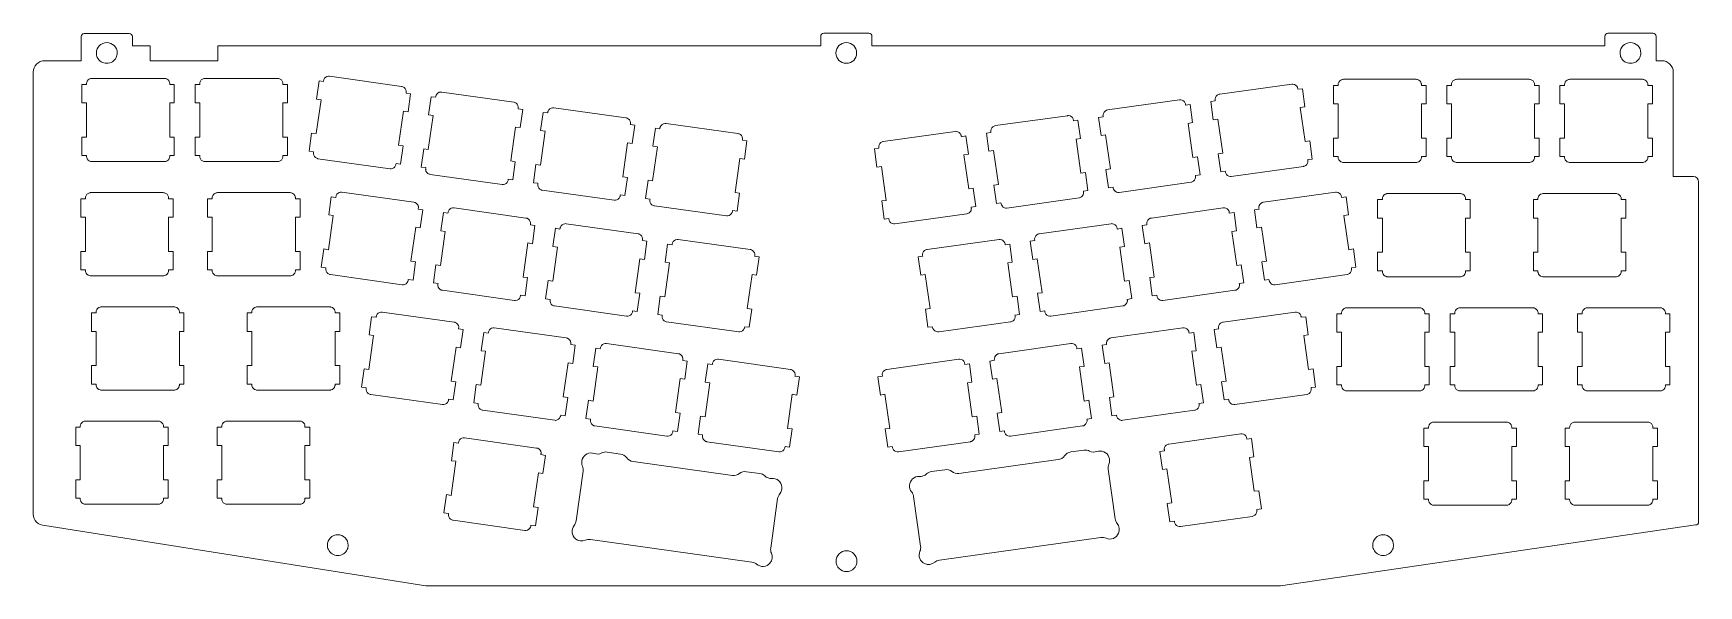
# Model space of a CAD drawing. Header units: inches. Extents: x 6.5 to 17.5, y 16.2 to 19.9.
import ezdxf

# ---------------------------------------------------------------- set-up
doc = ezdxf.new("R2010")
doc.units = ezdxf.units.IN
doc.header["$MEASUREMENT"] = 0
doc.layers.add('Layer 62', color=7, linetype='Continuous')

msp = doc.modelspace()

# ---------------------------------------------------------------- linework, layer by layer
at = {"layer": 'Layer 62', "lineweight": 0}
for points, knots in [([(17.479, 18.951), (17.479, 18.951), (17.346, 18.951), (17.346, 18.951), (17.346, 18.951), (17.346, 19.643), (17.346, 19.643), (17.346, 19.684), (17.312, 19.718), (17.27, 19.718), (17.27, 19.718), (17.232, 19.718), (17.232, 19.718), (17.232, 19.718), (17.232, 19.88), (17.232, 19.88), (17.232, 19.891), (17.223, 19.9), (17.212, 19.9), (17.212, 19.9), (16.913, 19.9), (16.913, 19.9), (16.902, 19.9), (16.893, 19.891), (16.893, 19.88), (16.893, 19.88), (16.893, 19.817), (16.893, 19.817), (16.893, 19.817), (12.041, 19.817), (12.041, 19.817), (12.041, 19.817), (12.041, 19.88), (12.041, 19.88), (12.041, 19.891), (12.032, 19.9), (12.021, 19.9), (12.021, 19.9), (11.722, 19.9), (11.722, 19.9), (11.711, 19.9), (11.702, 19.891), (11.702, 19.88), (11.702, 19.88), (11.702, 19.817), (11.702, 19.817), (11.702, 19.817), (7.712, 19.817), (7.712, 19.817), (7.712, 19.817), (7.712, 19.718), (7.712, 19.718), (7.712, 19.718), (7.263, 19.718), (7.263, 19.718), (7.263, 19.718), (7.263, 19.817), (7.263, 19.817), (7.263, 19.817), (7.145, 19.817), (7.145, 19.817), (7.145, 19.817), (7.145, 19.878), (7.145, 19.878), (7.145, 19.889), (7.136, 19.898), (7.125, 19.898), (7.125, 19.898), (6.826, 19.898), (6.826, 19.898), (6.815, 19.898), (6.806, 19.889), (6.806, 19.878), (6.806, 19.878), (6.806, 19.718), (6.806, 19.718), (6.806, 19.718), (6.565, 19.718), (6.565, 19.718), (6.523, 19.718), (6.489, 19.684), (6.489, 19.643), (6.489, 19.643), (6.489, 16.714), (6.489, 16.714), (6.489, 16.672), (6.523, 16.639), (6.565, 16.639), (6.565, 16.639), (6.565, 16.639), (6.565, 16.639), (6.565, 16.639), (6.566, 16.638), (6.566, 16.638), (6.566, 16.638), (9.087, 16.239), (9.087, 16.239), (9.087, 16.239), (14.746, 16.239), (14.746, 16.239), (14.746, 16.239), (17.493, 16.642), (17.493, 16.642), (17.493, 16.642), (17.494, 16.642), (17.494, 16.642), (17.494, 16.642), (17.494, 16.642), (17.494, 16.642), (17.505, 16.642), (17.514, 16.651), (17.514, 16.662), (17.514, 16.662), (17.514, 18.916), (17.514, 18.916), (17.514, 18.935), (17.498, 18.951), (17.479, 18.951)], [0, 0, 0, 0, 1, 1, 1, 2, 2, 2, 3, 3, 3, 4, 4, 4, 5, 5, 5, 6, 6, 6, 7, 7, 7, 8, 8, 8, 9, 9, 9, 10, 10, 10, 11, 11, 11, 12, 12, 12, 13, 13, 13, 14, 14, 14, 15, 15, 15, 16, 16, 16, 17, 17, 17, 18, 18, 18, 19, 19, 19, 20, 20, 20, 21, 21, 21, 22, 22, 22, 23, 23, 23, 24, 24, 24, 25, 25, 25, 26, 26, 26, 27, 27, 27, 28, 28, 28, 29, 29, 29, 30, 30, 30, 31, 31, 31, 32, 32, 32, 33, 33, 33, 34, 34, 34, 35, 35, 35, 36, 36, 36, 37, 37, 37, 38, 38, 38, 39, 39, 39, 39]), ([(6.976, 19.838), (7.014, 19.838), (7.045, 19.808), (7.045, 19.769), (7.045, 19.759), (7.042, 19.749), (7.038, 19.74), (7.027, 19.717), (7.003, 19.701), (6.976, 19.701), (6.948, 19.701), (6.924, 19.717), (6.913, 19.74), (6.909, 19.749), (6.907, 19.759), (6.907, 19.769), (6.907, 19.808), (6.938, 19.838), (6.976, 19.838)], [0, 0, 0, 0, 1, 1, 1, 2, 2, 2, 3, 3, 3, 4, 4, 4, 5, 5, 5, 6, 6, 6, 6]), ([(11.872, 19.838), (11.91, 19.838), (11.94, 19.808), (11.94, 19.769), (11.94, 19.731), (11.91, 19.701), (11.872, 19.701), (11.833, 19.701), (11.803, 19.731), (11.803, 19.769), (11.803, 19.808), (11.833, 19.838), (11.872, 19.838)], [0, 0, 0, 0, 1, 1, 1, 2, 2, 2, 3, 3, 3, 4, 4, 4, 4]), ([(17.063, 19.838), (17.101, 19.838), (17.131, 19.808), (17.131, 19.769), (17.131, 19.759), (17.129, 19.749), (17.125, 19.74), (17.114, 19.717), (17.09, 19.701), (17.063, 19.701), (17.035, 19.701), (17.011, 19.717), (17, 19.74), (16.996, 19.749), (16.994, 19.759), (16.994, 19.769), (16.994, 19.808), (17.024, 19.838), (17.063, 19.838)], [0, 0, 0, 0, 1, 1, 1, 2, 2, 2, 3, 3, 3, 4, 4, 4, 5, 5, 5, 6, 6, 6, 6]), ([(6.811, 19.212), (6.811, 19.212), (6.842, 19.212), (6.842, 19.212), (6.842, 19.212), (6.842, 19.439), (6.842, 19.439), (6.842, 19.439), (6.811, 19.439), (6.811, 19.439), (6.811, 19.439), (6.811, 19.561), (6.811, 19.561), (6.811, 19.561), (6.842, 19.561), (6.842, 19.561), (6.842, 19.561), (6.842, 19.566), (6.842, 19.566), (6.842, 19.569), (6.842, 19.572), (6.843, 19.574), (6.846, 19.587), (6.856, 19.597), (6.868, 19.6), (6.871, 19.601), (6.874, 19.601), (6.877, 19.601), (6.877, 19.601), (7.358, 19.601), (7.358, 19.601), (7.36, 19.601), (7.363, 19.601), (7.366, 19.6), (7.379, 19.597), (7.389, 19.587), (7.392, 19.574), (7.393, 19.572), (7.393, 19.569), (7.393, 19.566), (7.393, 19.566), (7.393, 19.561), (7.393, 19.561), (7.393, 19.561), (7.423, 19.561), (7.423, 19.561), (7.423, 19.561), (7.423, 19.439), (7.423, 19.439), (7.423, 19.439), (7.393, 19.439), (7.393, 19.439), (7.393, 19.439), (7.393, 19.212), (7.393, 19.212), (7.393, 19.212), (7.423, 19.212), (7.423, 19.212), (7.423, 19.212), (7.423, 19.09), (7.423, 19.09), (7.423, 19.09), (7.393, 19.09), (7.393, 19.09), (7.393, 19.09), (7.393, 19.085), (7.393, 19.085), (7.393, 19.082), (7.393, 19.08), (7.392, 19.077), (7.389, 19.064), (7.379, 19.054), (7.366, 19.051), (7.363, 19.05), (7.36, 19.05), (7.358, 19.05), (7.358, 19.05), (6.877, 19.05), (6.877, 19.05), (6.874, 19.05), (6.871, 19.05), (6.868, 19.051), (6.856, 19.054), (6.846, 19.064), (6.843, 19.077), (6.842, 19.08), (6.842, 19.082), (6.842, 19.085), (6.842, 19.085), (6.842, 19.09), (6.842, 19.09), (6.842, 19.09), (6.811, 19.09), (6.811, 19.09), (6.811, 19.09), (6.811, 19.212), (6.811, 19.212)], [0, 0, 0, 0, 1, 1, 1, 2, 2, 2, 3, 3, 3, 4, 4, 4, 5, 5, 5, 6, 6, 6, 7, 7, 7, 8, 8, 8, 9, 9, 9, 10, 10, 10, 11, 11, 11, 12, 12, 12, 13, 13, 13, 14, 14, 14, 15, 15, 15, 16, 16, 16, 17, 17, 17, 18, 18, 18, 19, 19, 19, 20, 20, 20, 21, 21, 21, 22, 22, 22, 23, 23, 23, 24, 24, 24, 25, 25, 25, 26, 26, 26, 27, 27, 27, 28, 28, 28, 29, 29, 29, 30, 30, 30, 31, 31, 31, 32, 32, 32, 32]), ([(7.618, 19.051), (7.605, 19.054), (7.595, 19.064), (7.592, 19.077), (7.591, 19.08), (7.591, 19.082), (7.591, 19.085), (7.591, 19.085), (7.591, 19.09), (7.591, 19.09), (7.591, 19.09), (7.561, 19.09), (7.561, 19.09), (7.561, 19.09), (7.561, 19.212), (7.561, 19.212), (7.561, 19.212), (7.591, 19.212), (7.591, 19.212), (7.591, 19.212), (7.591, 19.439), (7.591, 19.439), (7.591, 19.439), (7.561, 19.439), (7.561, 19.439), (7.561, 19.439), (7.561, 19.561), (7.561, 19.561), (7.561, 19.561), (7.591, 19.561), (7.591, 19.561), (7.591, 19.561), (7.591, 19.566), (7.591, 19.566), (7.591, 19.569), (7.591, 19.572), (7.592, 19.574), (7.595, 19.587), (7.605, 19.597), (7.618, 19.6), (7.621, 19.601), (7.623, 19.601), (7.626, 19.601), (7.626, 19.601), (8.107, 19.601), (8.107, 19.601), (8.11, 19.601), (8.113, 19.601), (8.115, 19.6), (8.128, 19.597), (8.138, 19.587), (8.141, 19.574), (8.142, 19.572), (8.142, 19.569), (8.142, 19.566), (8.142, 19.566), (8.142, 19.561), (8.142, 19.561), (8.142, 19.561), (8.173, 19.561), (8.173, 19.561), (8.173, 19.561), (8.173, 19.439), (8.173, 19.439), (8.173, 19.439), (8.142, 19.439), (8.142, 19.439), (8.142, 19.439), (8.142, 19.212), (8.142, 19.212), (8.142, 19.212), (8.173, 19.212), (8.173, 19.212), (8.173, 19.212), (8.173, 19.09), (8.173, 19.09), (8.173, 19.09), (8.142, 19.09), (8.142, 19.09), (8.142, 19.09), (8.142, 19.085), (8.142, 19.085), (8.142, 19.082), (8.142, 19.08), (8.141, 19.077), (8.138, 19.064), (8.128, 19.054), (8.115, 19.051), (8.113, 19.05), (8.11, 19.05), (8.107, 19.05), (8.107, 19.05), (7.626, 19.05), (7.626, 19.05), (7.623, 19.05), (7.621, 19.05), (7.618, 19.051)], [0, 0, 0, 0, 1, 1, 1, 2, 2, 2, 3, 3, 3, 4, 4, 4, 5, 5, 5, 6, 6, 6, 7, 7, 7, 8, 8, 8, 9, 9, 9, 10, 10, 10, 11, 11, 11, 12, 12, 12, 13, 13, 13, 14, 14, 14, 15, 15, 15, 16, 16, 16, 17, 17, 17, 18, 18, 18, 19, 19, 19, 20, 20, 20, 21, 21, 21, 22, 22, 22, 23, 23, 23, 24, 24, 24, 25, 25, 25, 26, 26, 26, 27, 27, 27, 28, 28, 28, 29, 29, 29, 30, 30, 30, 31, 31, 31, 32, 32, 32, 32]), ([(8.332, 19.239), (8.332, 19.239), (8.362, 19.235), (8.362, 19.235), (8.362, 19.235), (8.394, 19.46), (8.394, 19.46), (8.394, 19.46), (8.364, 19.464), (8.364, 19.464), (8.364, 19.464), (8.381, 19.585), (8.381, 19.585), (8.381, 19.585), (8.411, 19.58), (8.411, 19.58), (8.411, 19.58), (8.411, 19.585), (8.411, 19.585), (8.412, 19.588), (8.413, 19.591), (8.413, 19.593), (8.418, 19.606), (8.43, 19.614), (8.443, 19.615), (8.446, 19.616), (8.448, 19.616), (8.451, 19.615), (8.451, 19.615), (8.927, 19.548), (8.927, 19.548), (8.93, 19.548), (8.933, 19.547), (8.935, 19.546), (8.948, 19.541), (8.956, 19.53), (8.958, 19.517), (8.958, 19.514), (8.958, 19.511), (8.957, 19.509), (8.957, 19.509), (8.957, 19.504), (8.957, 19.504), (8.957, 19.504), (8.987, 19.499), (8.987, 19.499), (8.987, 19.499), (8.97, 19.379), (8.97, 19.379), (8.97, 19.379), (8.94, 19.383), (8.94, 19.383), (8.94, 19.383), (8.908, 19.158), (8.908, 19.158), (8.908, 19.158), (8.938, 19.154), (8.938, 19.154), (8.938, 19.154), (8.921, 19.033), (8.921, 19.033), (8.921, 19.033), (8.891, 19.037), (8.891, 19.037), (8.891, 19.037), (8.89, 19.033), (8.89, 19.033), (8.89, 19.03), (8.889, 19.027), (8.888, 19.024), (8.883, 19.012), (8.872, 19.004), (8.859, 19.002), (8.856, 19.002), (8.853, 19.002), (8.851, 19.003), (8.851, 19.003), (8.374, 19.069), (8.374, 19.069), (8.372, 19.07), (8.369, 19.071), (8.366, 19.072), (8.354, 19.076), (8.346, 19.088), (8.344, 19.101), (8.344, 19.104), (8.344, 19.106), (8.344, 19.109), (8.344, 19.109), (8.345, 19.114), (8.345, 19.114), (8.345, 19.114), (8.315, 19.118), (8.315, 19.118), (8.315, 19.118), (8.332, 19.239), (8.332, 19.239)], [0, 0, 0, 0, 1, 1, 1, 2, 2, 2, 3, 3, 3, 4, 4, 4, 5, 5, 5, 6, 6, 6, 7, 7, 7, 8, 8, 8, 9, 9, 9, 10, 10, 10, 11, 11, 11, 12, 12, 12, 13, 13, 13, 14, 14, 14, 15, 15, 15, 16, 16, 16, 17, 17, 17, 18, 18, 18, 19, 19, 19, 20, 20, 20, 21, 21, 21, 22, 22, 22, 23, 23, 23, 24, 24, 24, 25, 25, 25, 26, 26, 26, 27, 27, 27, 28, 28, 28, 29, 29, 29, 30, 30, 30, 31, 31, 31, 32, 32, 32, 32]), ([(14.314, 19.457), (14.313, 19.46), (14.313, 19.463), (14.314, 19.465), (14.315, 19.478), (14.323, 19.49), (14.336, 19.495), (14.338, 19.496), (14.341, 19.496), (14.344, 19.497), (14.344, 19.497), (14.82, 19.564), (14.82, 19.564), (14.823, 19.564), (14.826, 19.564), (14.828, 19.564), (14.841, 19.563), (14.853, 19.554), (14.858, 19.542), (14.859, 19.539), (14.859, 19.537), (14.86, 19.534), (14.86, 19.534), (14.86, 19.529), (14.86, 19.529), (14.86, 19.529), (14.891, 19.533), (14.891, 19.533), (14.891, 19.533), (14.907, 19.413), (14.907, 19.413), (14.907, 19.413), (14.877, 19.408), (14.877, 19.408), (14.877, 19.408), (14.909, 19.183), (14.909, 19.183), (14.909, 19.183), (14.939, 19.187), (14.939, 19.187), (14.939, 19.187), (14.956, 19.067), (14.956, 19.067), (14.956, 19.067), (14.926, 19.063), (14.926, 19.063), (14.926, 19.063), (14.927, 19.058), (14.927, 19.058), (14.927, 19.055), (14.927, 19.052), (14.927, 19.049), (14.926, 19.036), (14.917, 19.025), (14.905, 19.02), (14.902, 19.019), (14.899, 19.018), (14.897, 19.018), (14.897, 19.018), (14.42, 18.951), (14.42, 18.951), (14.418, 18.951), (14.415, 18.951), (14.412, 18.951), (14.399, 18.952), (14.388, 18.961), (14.383, 18.973), (14.382, 18.975), (14.381, 18.978), (14.381, 18.981), (14.381, 18.981), (14.38, 18.986), (14.38, 18.986), (14.38, 18.986), (14.35, 18.982), (14.35, 18.982), (14.35, 18.982), (14.333, 19.102), (14.333, 19.102), (14.333, 19.102), (14.363, 19.106), (14.363, 19.106), (14.363, 19.106), (14.331, 19.332), (14.331, 19.332), (14.331, 19.332), (14.301, 19.327), (14.301, 19.327), (14.301, 19.327), (14.284, 19.448), (14.284, 19.448), (14.284, 19.448), (14.314, 19.452), (14.314, 19.452), (14.314, 19.452), (14.314, 19.457), (14.314, 19.457)], [0, 0, 0, 0, 1, 1, 1, 2, 2, 2, 3, 3, 3, 4, 4, 4, 5, 5, 5, 6, 6, 6, 7, 7, 7, 8, 8, 8, 9, 9, 9, 10, 10, 10, 11, 11, 11, 12, 12, 12, 13, 13, 13, 14, 14, 14, 15, 15, 15, 16, 16, 16, 17, 17, 17, 18, 18, 18, 19, 19, 19, 20, 20, 20, 21, 21, 21, 22, 22, 22, 23, 23, 23, 24, 24, 24, 25, 25, 25, 26, 26, 26, 27, 27, 27, 28, 28, 28, 29, 29, 29, 30, 30, 30, 31, 31, 31, 32, 32, 32, 32]), ([(15.097, 19.206), (15.097, 19.206), (15.127, 19.206), (15.127, 19.206), (15.127, 19.206), (15.127, 19.433), (15.127, 19.433), (15.127, 19.433), (15.097, 19.433), (15.097, 19.433), (15.097, 19.433), (15.097, 19.555), (15.097, 19.555), (15.097, 19.555), (15.127, 19.555), (15.127, 19.555), (15.127, 19.555), (15.127, 19.56), (15.127, 19.56), (15.127, 19.563), (15.128, 19.566), (15.128, 19.568), (15.131, 19.581), (15.142, 19.591), (15.154, 19.594), (15.157, 19.595), (15.16, 19.595), (15.163, 19.595), (15.163, 19.595), (15.643, 19.595), (15.643, 19.595), (15.646, 19.595), (15.649, 19.595), (15.652, 19.594), (15.664, 19.591), (15.674, 19.581), (15.678, 19.568), (15.678, 19.566), (15.679, 19.563), (15.679, 19.56), (15.679, 19.56), (15.679, 19.555), (15.679, 19.555), (15.679, 19.555), (15.709, 19.555), (15.709, 19.555), (15.709, 19.555), (15.709, 19.433), (15.709, 19.433), (15.709, 19.433), (15.679, 19.433), (15.679, 19.433), (15.679, 19.433), (15.679, 19.206), (15.679, 19.206), (15.679, 19.206), (15.709, 19.206), (15.709, 19.206), (15.709, 19.206), (15.709, 19.084), (15.709, 19.084), (15.709, 19.084), (15.679, 19.084), (15.679, 19.084), (15.679, 19.084), (15.679, 19.079), (15.679, 19.079), (15.679, 19.076), (15.678, 19.073), (15.678, 19.071), (15.674, 19.058), (15.664, 19.048), (15.652, 19.045), (15.649, 19.044), (15.646, 19.044), (15.643, 19.044), (15.643, 19.044), (15.163, 19.044), (15.163, 19.044), (15.16, 19.044), (15.157, 19.044), (15.154, 19.045), (15.142, 19.048), (15.131, 19.058), (15.128, 19.071), (15.128, 19.073), (15.127, 19.076), (15.127, 19.079), (15.127, 19.079), (15.127, 19.084), (15.127, 19.084), (15.127, 19.084), (15.097, 19.084), (15.097, 19.084), (15.097, 19.084), (15.097, 19.206), (15.097, 19.206)], [0, 0, 0, 0, 1, 1, 1, 2, 2, 2, 3, 3, 3, 4, 4, 4, 5, 5, 5, 6, 6, 6, 7, 7, 7, 8, 8, 8, 9, 9, 9, 10, 10, 10, 11, 11, 11, 12, 12, 12, 13, 13, 13, 14, 14, 14, 15, 15, 15, 16, 16, 16, 17, 17, 17, 18, 18, 18, 19, 19, 19, 20, 20, 20, 21, 21, 21, 22, 22, 22, 23, 23, 23, 24, 24, 24, 25, 25, 25, 26, 26, 26, 27, 27, 27, 28, 28, 28, 29, 29, 29, 30, 30, 30, 31, 31, 31, 32, 32, 32, 32]), ([(15.846, 19.206), (15.846, 19.206), (15.877, 19.206), (15.877, 19.206), (15.877, 19.206), (15.877, 19.433), (15.877, 19.433), (15.877, 19.433), (15.846, 19.433), (15.846, 19.433), (15.846, 19.433), (15.846, 19.555), (15.846, 19.555), (15.846, 19.555), (15.877, 19.555), (15.877, 19.555), (15.877, 19.555), (15.877, 19.56), (15.877, 19.56), (15.877, 19.563), (15.877, 19.566), (15.878, 19.568), (15.881, 19.581), (15.891, 19.591), (15.904, 19.594), (15.906, 19.595), (15.909, 19.595), (15.912, 19.595), (15.912, 19.595), (16.393, 19.595), (16.393, 19.595), (16.396, 19.595), (16.398, 19.595), (16.401, 19.594), (16.414, 19.591), (16.424, 19.581), (16.427, 19.568), (16.428, 19.566), (16.428, 19.563), (16.428, 19.56), (16.428, 19.56), (16.428, 19.555), (16.428, 19.555), (16.428, 19.555), (16.458, 19.555), (16.458, 19.555), (16.458, 19.555), (16.458, 19.433), (16.458, 19.433), (16.458, 19.433), (16.428, 19.433), (16.428, 19.433), (16.428, 19.433), (16.428, 19.206), (16.428, 19.206), (16.428, 19.206), (16.458, 19.206), (16.458, 19.206), (16.458, 19.206), (16.458, 19.084), (16.458, 19.084), (16.458, 19.084), (16.428, 19.084), (16.428, 19.084), (16.428, 19.084), (16.428, 19.079), (16.428, 19.079), (16.428, 19.076), (16.428, 19.073), (16.427, 19.071), (16.424, 19.058), (16.414, 19.048), (16.401, 19.045), (16.398, 19.044), (16.396, 19.044), (16.393, 19.044), (16.393, 19.044), (15.912, 19.044), (15.912, 19.044), (15.909, 19.044), (15.906, 19.044), (15.904, 19.045), (15.891, 19.048), (15.881, 19.058), (15.878, 19.071), (15.877, 19.073), (15.877, 19.076), (15.877, 19.079), (15.877, 19.079), (15.877, 19.084), (15.877, 19.084), (15.877, 19.084), (15.846, 19.084), (15.846, 19.084), (15.846, 19.084), (15.846, 19.206), (15.846, 19.206)], [0, 0, 0, 0, 1, 1, 1, 2, 2, 2, 3, 3, 3, 4, 4, 4, 5, 5, 5, 6, 6, 6, 7, 7, 7, 8, 8, 8, 9, 9, 9, 10, 10, 10, 11, 11, 11, 12, 12, 12, 13, 13, 13, 14, 14, 14, 15, 15, 15, 16, 16, 16, 17, 17, 17, 18, 18, 18, 19, 19, 19, 20, 20, 20, 21, 21, 21, 22, 22, 22, 23, 23, 23, 24, 24, 24, 25, 25, 25, 26, 26, 26, 27, 27, 27, 28, 28, 28, 29, 29, 29, 30, 30, 30, 31, 31, 31, 32, 32, 32, 32]), ([(16.596, 19.206), (16.596, 19.206), (16.626, 19.206), (16.626, 19.206), (16.626, 19.206), (16.626, 19.433), (16.626, 19.433), (16.626, 19.433), (16.596, 19.433), (16.596, 19.433), (16.596, 19.433), (16.596, 19.555), (16.596, 19.555), (16.596, 19.555), (16.626, 19.555), (16.626, 19.555), (16.626, 19.555), (16.626, 19.56), (16.626, 19.56), (16.626, 19.563), (16.627, 19.565), (16.627, 19.568), (16.63, 19.581), (16.641, 19.591), (16.653, 19.594), (16.656, 19.595), (16.659, 19.595), (16.661, 19.595), (16.661, 19.595), (17.143, 19.595), (17.143, 19.595), (17.145, 19.595), (17.148, 19.595), (17.151, 19.594), (17.163, 19.591), (17.174, 19.581), (17.177, 19.568), (17.177, 19.565), (17.178, 19.563), (17.178, 19.56), (17.178, 19.56), (17.178, 19.555), (17.178, 19.555), (17.178, 19.555), (17.208, 19.555), (17.208, 19.555), (17.208, 19.555), (17.208, 19.433), (17.208, 19.433), (17.208, 19.433), (17.178, 19.433), (17.178, 19.433), (17.178, 19.433), (17.178, 19.206), (17.178, 19.206), (17.178, 19.206), (17.208, 19.206), (17.208, 19.206), (17.208, 19.206), (17.208, 19.084), (17.208, 19.084), (17.208, 19.084), (17.178, 19.084), (17.178, 19.084), (17.178, 19.084), (17.178, 19.079), (17.178, 19.079), (17.178, 19.076), (17.177, 19.073), (17.177, 19.071), (17.174, 19.058), (17.163, 19.048), (17.151, 19.045), (17.148, 19.044), (17.145, 19.044), (17.143, 19.044), (17.143, 19.044), (16.661, 19.044), (16.661, 19.044), (16.659, 19.044), (16.656, 19.044), (16.653, 19.045), (16.641, 19.048), (16.63, 19.058), (16.627, 19.071), (16.627, 19.073), (16.626, 19.076), (16.626, 19.079), (16.626, 19.079), (16.626, 19.084), (16.626, 19.084), (16.626, 19.084), (16.596, 19.084), (16.596, 19.084), (16.596, 19.084), (16.596, 19.206), (16.596, 19.206)], [0, 0, 0, 0, 1, 1, 1, 2, 2, 2, 3, 3, 3, 4, 4, 4, 5, 5, 5, 6, 6, 6, 7, 7, 7, 8, 8, 8, 9, 9, 9, 10, 10, 10, 11, 11, 11, 12, 12, 12, 13, 13, 13, 14, 14, 14, 15, 15, 15, 16, 16, 16, 17, 17, 17, 18, 18, 18, 19, 19, 19, 20, 20, 20, 21, 21, 21, 22, 22, 22, 23, 23, 23, 24, 24, 24, 25, 25, 25, 26, 26, 26, 27, 27, 27, 28, 28, 28, 29, 29, 29, 30, 30, 30, 31, 31, 31, 32, 32, 32, 32]), ([(9.074, 19.135), (9.074, 19.135), (9.104, 19.13), (9.104, 19.13), (9.104, 19.13), (9.136, 19.356), (9.136, 19.356), (9.136, 19.356), (9.106, 19.36), (9.106, 19.36), (9.106, 19.36), (9.123, 19.48), (9.123, 19.48), (9.123, 19.48), (9.153, 19.476), (9.153, 19.476), (9.153, 19.476), (9.154, 19.481), (9.154, 19.481), (9.154, 19.484), (9.155, 19.487), (9.156, 19.489), (9.161, 19.501), (9.172, 19.51), (9.185, 19.511), (9.188, 19.511), (9.191, 19.511), (9.193, 19.511), (9.193, 19.511), (9.67, 19.444), (9.67, 19.444), (9.672, 19.444), (9.675, 19.443), (9.678, 19.442), (9.69, 19.437), (9.698, 19.426), (9.7, 19.413), (9.7, 19.41), (9.7, 19.407), (9.7, 19.404), (9.7, 19.404), (9.699, 19.399), (9.699, 19.399), (9.699, 19.399), (9.729, 19.395), (9.729, 19.395), (9.729, 19.395), (9.712, 19.275), (9.712, 19.275), (9.712, 19.275), (9.682, 19.279), (9.682, 19.279), (9.682, 19.279), (9.65, 19.054), (9.65, 19.054), (9.65, 19.054), (9.68, 19.049), (9.68, 19.049), (9.68, 19.049), (9.663, 18.929), (9.663, 18.929), (9.663, 18.929), (9.633, 18.933), (9.633, 18.933), (9.633, 18.933), (9.633, 18.928), (9.633, 18.928), (9.632, 18.925), (9.632, 18.923), (9.631, 18.92), (9.626, 18.908), (9.614, 18.899), (9.601, 18.898), (9.598, 18.898), (9.596, 18.898), (9.593, 18.898), (9.593, 18.898), (9.117, 18.965), (9.117, 18.965), (9.114, 18.966), (9.111, 18.966), (9.109, 18.967), (9.096, 18.972), (9.088, 18.983), (9.087, 18.997), (9.086, 18.999), (9.086, 19.002), (9.087, 19.005), (9.087, 19.005), (9.087, 19.01), (9.087, 19.01), (9.087, 19.01), (9.057, 19.014), (9.057, 19.014), (9.057, 19.014), (9.074, 19.135), (9.074, 19.135)], [0, 0, 0, 0, 1, 1, 1, 2, 2, 2, 3, 3, 3, 4, 4, 4, 5, 5, 5, 6, 6, 6, 7, 7, 7, 8, 8, 8, 9, 9, 9, 10, 10, 10, 11, 11, 11, 12, 12, 12, 13, 13, 13, 14, 14, 14, 15, 15, 15, 16, 16, 16, 17, 17, 17, 18, 18, 18, 19, 19, 19, 20, 20, 20, 21, 21, 21, 22, 22, 22, 23, 23, 23, 24, 24, 24, 25, 25, 25, 26, 26, 26, 27, 27, 27, 28, 28, 28, 29, 29, 29, 30, 30, 30, 31, 31, 31, 32, 32, 32, 32]), ([(9.817, 19.03), (9.817, 19.03), (9.847, 19.026), (9.847, 19.026), (9.847, 19.026), (9.878, 19.251), (9.878, 19.251), (9.878, 19.251), (9.848, 19.256), (9.848, 19.256), (9.848, 19.256), (9.865, 19.376), (9.865, 19.376), (9.865, 19.376), (9.895, 19.372), (9.895, 19.372), (9.895, 19.372), (9.896, 19.377), (9.896, 19.377), (9.896, 19.38), (9.897, 19.382), (9.898, 19.385), (9.903, 19.397), (9.914, 19.406), (9.927, 19.407), (9.93, 19.407), (9.933, 19.407), (9.936, 19.407), (9.936, 19.407), (10.412, 19.34), (10.412, 19.34), (10.415, 19.339), (10.417, 19.339), (10.42, 19.338), (10.432, 19.333), (10.441, 19.322), (10.442, 19.308), (10.442, 19.306), (10.442, 19.303), (10.442, 19.3), (10.442, 19.3), (10.441, 19.295), (10.441, 19.295), (10.441, 19.295), (10.471, 19.291), (10.471, 19.291), (10.471, 19.291), (10.454, 19.17), (10.454, 19.17), (10.454, 19.17), (10.424, 19.175), (10.424, 19.175), (10.424, 19.175), (10.393, 18.949), (10.393, 18.949), (10.393, 18.949), (10.423, 18.945), (10.423, 18.945), (10.423, 18.945), (10.406, 18.825), (10.406, 18.825), (10.406, 18.825), (10.376, 18.829), (10.376, 18.829), (10.376, 18.829), (10.375, 18.824), (10.375, 18.824), (10.375, 18.821), (10.374, 18.818), (10.373, 18.816), (10.368, 18.804), (10.357, 18.795), (10.343, 18.794), (10.341, 18.793), (10.338, 18.794), (10.335, 18.794), (10.335, 18.794), (9.859, 18.861), (9.859, 18.861), (9.856, 18.861), (9.853, 18.862), (9.851, 18.863), (9.839, 18.868), (9.83, 18.879), (9.829, 18.893), (9.828, 18.895), (9.829, 18.898), (9.829, 18.901), (9.829, 18.901), (9.83, 18.906), (9.83, 18.906), (9.83, 18.906), (9.8, 18.91), (9.8, 18.91), (9.8, 18.91), (9.817, 19.03), (9.817, 19.03)], [0, 0, 0, 0, 1, 1, 1, 2, 2, 2, 3, 3, 3, 4, 4, 4, 5, 5, 5, 6, 6, 6, 7, 7, 7, 8, 8, 8, 9, 9, 9, 10, 10, 10, 11, 11, 11, 12, 12, 12, 13, 13, 13, 14, 14, 14, 15, 15, 15, 16, 16, 16, 17, 17, 17, 18, 18, 18, 19, 19, 19, 20, 20, 20, 21, 21, 21, 22, 22, 22, 23, 23, 23, 24, 24, 24, 25, 25, 25, 26, 26, 26, 27, 27, 27, 28, 28, 28, 29, 29, 29, 30, 30, 30, 31, 31, 31, 32, 32, 32, 32]), ([(13.571, 19.352), (13.57, 19.355), (13.57, 19.358), (13.571, 19.36), (13.572, 19.373), (13.58, 19.385), (13.593, 19.39), (13.595, 19.391), (13.598, 19.391), (13.601, 19.392), (13.601, 19.392), (14.077, 19.459), (14.077, 19.459), (14.08, 19.459), (14.083, 19.459), (14.085, 19.459), (14.098, 19.458), (14.11, 19.449), (14.114, 19.437), (14.116, 19.434), (14.116, 19.431), (14.117, 19.429), (14.117, 19.429), (14.117, 19.424), (14.117, 19.424), (14.117, 19.424), (14.148, 19.428), (14.148, 19.428), (14.148, 19.428), (14.164, 19.308), (14.164, 19.308), (14.164, 19.308), (14.134, 19.303), (14.134, 19.303), (14.134, 19.303), (14.166, 19.078), (14.166, 19.078), (14.166, 19.078), (14.196, 19.082), (14.196, 19.082), (14.196, 19.082), (14.213, 18.962), (14.213, 18.962), (14.213, 18.962), (14.183, 18.958), (14.183, 18.958), (14.183, 18.958), (14.183, 18.953), (14.183, 18.953), (14.184, 18.95), (14.184, 18.947), (14.184, 18.944), (14.183, 18.931), (14.174, 18.92), (14.162, 18.915), (14.159, 18.914), (14.156, 18.913), (14.154, 18.913), (14.154, 18.913), (13.677, 18.846), (13.677, 18.846), (13.675, 18.846), (13.672, 18.845), (13.669, 18.846), (13.656, 18.847), (13.645, 18.856), (13.64, 18.868), (13.639, 18.87), (13.638, 18.873), (13.638, 18.876), (13.638, 18.876), (13.637, 18.881), (13.637, 18.881), (13.637, 18.881), (13.607, 18.877), (13.607, 18.877), (13.607, 18.877), (13.59, 18.997), (13.59, 18.997), (13.59, 18.997), (13.62, 19.001), (13.62, 19.001), (13.62, 19.001), (13.588, 19.227), (13.588, 19.227), (13.588, 19.227), (13.558, 19.222), (13.558, 19.222), (13.558, 19.222), (13.541, 19.343), (13.541, 19.343), (13.541, 19.343), (13.571, 19.347), (13.571, 19.347), (13.571, 19.347), (13.571, 19.352), (13.571, 19.352)], [0, 0, 0, 0, 1, 1, 1, 2, 2, 2, 3, 3, 3, 4, 4, 4, 5, 5, 5, 6, 6, 6, 7, 7, 7, 8, 8, 8, 9, 9, 9, 10, 10, 10, 11, 11, 11, 12, 12, 12, 13, 13, 13, 14, 14, 14, 15, 15, 15, 16, 16, 16, 17, 17, 17, 18, 18, 18, 19, 19, 19, 20, 20, 20, 21, 21, 21, 22, 22, 22, 23, 23, 23, 24, 24, 24, 25, 25, 25, 26, 26, 26, 27, 27, 27, 28, 28, 28, 29, 29, 29, 30, 30, 30, 31, 31, 31, 32, 32, 32, 32]), ([(10.559, 18.926), (10.559, 18.926), (10.589, 18.922), (10.589, 18.922), (10.589, 18.922), (10.621, 19.147), (10.621, 19.147), (10.621, 19.147), (10.591, 19.152), (10.591, 19.152), (10.591, 19.152), (10.608, 19.272), (10.608, 19.272), (10.608, 19.272), (10.638, 19.268), (10.638, 19.268), (10.638, 19.268), (10.638, 19.273), (10.638, 19.273), (10.639, 19.275), (10.639, 19.278), (10.64, 19.281), (10.645, 19.293), (10.657, 19.302), (10.67, 19.303), (10.673, 19.303), (10.675, 19.303), (10.678, 19.303), (10.678, 19.303), (11.154, 19.236), (11.154, 19.236), (11.157, 19.235), (11.16, 19.235), (11.162, 19.233), (11.175, 19.229), (11.183, 19.217), (11.184, 19.204), (11.185, 19.202), (11.185, 19.199), (11.184, 19.196), (11.184, 19.196), (11.184, 19.191), (11.184, 19.191), (11.184, 19.191), (11.214, 19.187), (11.214, 19.187), (11.214, 19.187), (11.197, 19.066), (11.197, 19.066), (11.197, 19.066), (11.167, 19.071), (11.167, 19.071), (11.167, 19.071), (11.135, 18.845), (11.135, 18.845), (11.135, 18.845), (11.165, 18.841), (11.165, 18.841), (11.165, 18.841), (11.148, 18.721), (11.148, 18.721), (11.148, 18.721), (11.118, 18.725), (11.118, 18.725), (11.118, 18.725), (11.117, 18.72), (11.117, 18.72), (11.117, 18.717), (11.116, 18.714), (11.115, 18.712), (11.11, 18.699), (11.099, 18.691), (11.086, 18.69), (11.083, 18.689), (11.08, 18.69), (11.078, 18.69), (11.078, 18.69), (10.601, 18.757), (10.601, 18.757), (10.599, 18.757), (10.596, 18.758), (10.593, 18.759), (10.581, 18.764), (10.573, 18.775), (10.571, 18.788), (10.571, 18.791), (10.571, 18.794), (10.571, 18.797), (10.571, 18.797), (10.572, 18.802), (10.572, 18.802), (10.572, 18.802), (10.542, 18.806), (10.542, 18.806), (10.542, 18.806), (10.559, 18.926), (10.559, 18.926)], [0, 0, 0, 0, 1, 1, 1, 2, 2, 2, 3, 3, 3, 4, 4, 4, 5, 5, 5, 6, 6, 6, 7, 7, 7, 8, 8, 8, 9, 9, 9, 10, 10, 10, 11, 11, 11, 12, 12, 12, 13, 13, 13, 14, 14, 14, 15, 15, 15, 16, 16, 16, 17, 17, 17, 18, 18, 18, 19, 19, 19, 20, 20, 20, 21, 21, 21, 22, 22, 22, 23, 23, 23, 24, 24, 24, 25, 25, 25, 26, 26, 26, 27, 27, 27, 28, 28, 28, 29, 29, 29, 30, 30, 30, 31, 31, 31, 32, 32, 32, 32]), ([(12.829, 19.248), (12.828, 19.251), (12.828, 19.253), (12.829, 19.256), (12.83, 19.269), (12.838, 19.281), (12.851, 19.285), (12.853, 19.287), (12.856, 19.287), (12.859, 19.288), (12.859, 19.288), (13.335, 19.354), (13.335, 19.354), (13.338, 19.355), (13.34, 19.355), (13.343, 19.355), (13.356, 19.353), (13.368, 19.345), (13.373, 19.333), (13.373, 19.33), (13.374, 19.327), (13.375, 19.325), (13.375, 19.325), (13.375, 19.32), (13.375, 19.32), (13.375, 19.32), (13.405, 19.324), (13.405, 19.324), (13.405, 19.324), (13.422, 19.203), (13.422, 19.203), (13.422, 19.203), (13.392, 19.199), (13.392, 19.199), (13.392, 19.199), (13.424, 18.974), (13.424, 18.974), (13.424, 18.974), (13.454, 18.978), (13.454, 18.978), (13.454, 18.978), (13.471, 18.858), (13.471, 18.858), (13.471, 18.858), (13.441, 18.853), (13.441, 18.853), (13.441, 18.853), (13.442, 18.848), (13.442, 18.848), (13.442, 18.846), (13.442, 18.843), (13.442, 18.84), (13.44, 18.827), (13.432, 18.816), (13.42, 18.811), (13.417, 18.81), (13.414, 18.809), (13.412, 18.809), (13.412, 18.809), (12.935, 18.742), (12.935, 18.742), (12.933, 18.741), (12.93, 18.741), (12.927, 18.742), (12.914, 18.743), (12.903, 18.752), (12.898, 18.764), (12.897, 18.766), (12.896, 18.769), (12.896, 18.772), (12.896, 18.772), (12.895, 18.777), (12.895, 18.777), (12.895, 18.777), (12.865, 18.773), (12.865, 18.773), (12.865, 18.773), (12.848, 18.893), (12.848, 18.893), (12.848, 18.893), (12.878, 18.897), (12.878, 18.897), (12.878, 18.897), (12.846, 19.123), (12.846, 19.123), (12.846, 19.123), (12.816, 19.118), (12.816, 19.118), (12.816, 19.118), (12.799, 19.239), (12.799, 19.239), (12.799, 19.239), (12.829, 19.243), (12.829, 19.243), (12.829, 19.243), (12.829, 19.248), (12.829, 19.248)], [0, 0, 0, 0, 1, 1, 1, 2, 2, 2, 3, 3, 3, 4, 4, 4, 5, 5, 5, 6, 6, 6, 7, 7, 7, 8, 8, 8, 9, 9, 9, 10, 10, 10, 11, 11, 11, 12, 12, 12, 13, 13, 13, 14, 14, 14, 15, 15, 15, 16, 16, 16, 17, 17, 17, 18, 18, 18, 19, 19, 19, 20, 20, 20, 21, 21, 21, 22, 22, 22, 23, 23, 23, 24, 24, 24, 25, 25, 25, 26, 26, 26, 27, 27, 27, 28, 28, 28, 29, 29, 29, 30, 30, 30, 31, 31, 31, 32, 32, 32, 32]), ([(12.057, 19.134), (12.057, 19.134), (12.087, 19.139), (12.087, 19.139), (12.087, 19.139), (12.087, 19.144), (12.087, 19.144), (12.086, 19.146), (12.086, 19.149), (12.086, 19.152), (12.088, 19.165), (12.096, 19.176), (12.108, 19.181), (12.111, 19.182), (12.114, 19.183), (12.116, 19.183), (12.116, 19.183), (12.593, 19.25), (12.593, 19.25), (12.595, 19.251), (12.598, 19.251), (12.601, 19.25), (12.614, 19.249), (12.625, 19.241), (12.63, 19.228), (12.631, 19.226), (12.632, 19.223), (12.632, 19.22), (12.632, 19.22), (12.633, 19.215), (12.633, 19.215), (12.633, 19.215), (12.663, 19.22), (12.663, 19.22), (12.663, 19.22), (12.68, 19.099), (12.68, 19.099), (12.68, 19.099), (12.65, 19.095), (12.65, 19.095), (12.65, 19.095), (12.682, 18.87), (12.682, 18.87), (12.682, 18.87), (12.712, 18.874), (12.712, 18.874), (12.712, 18.874), (12.729, 18.753), (12.729, 18.753), (12.729, 18.753), (12.699, 18.749), (12.699, 18.749), (12.699, 18.749), (12.699, 18.744), (12.699, 18.744), (12.7, 18.741), (12.7, 18.739), (12.699, 18.736), (12.698, 18.723), (12.69, 18.711), (12.677, 18.707), (12.675, 18.706), (12.672, 18.705), (12.669, 18.704), (12.669, 18.704), (12.193, 18.638), (12.193, 18.638), (12.19, 18.637), (12.188, 18.637), (12.185, 18.637), (12.172, 18.639), (12.16, 18.647), (12.156, 18.66), (12.154, 18.662), (12.154, 18.665), (12.153, 18.668), (12.153, 18.668), (12.153, 18.672), (12.153, 18.672), (12.153, 18.672), (12.123, 18.668), (12.123, 18.668), (12.123, 18.668), (12.106, 18.789), (12.106, 18.789), (12.106, 18.789), (12.136, 18.793), (12.136, 18.793), (12.136, 18.793), (12.104, 19.018), (12.104, 19.018), (12.104, 19.018), (12.074, 19.014), (12.074, 19.014), (12.074, 19.014), (12.057, 19.134), (12.057, 19.134)], [0, 0, 0, 0, 1, 1, 1, 2, 2, 2, 3, 3, 3, 4, 4, 4, 5, 5, 5, 6, 6, 6, 7, 7, 7, 8, 8, 8, 9, 9, 9, 10, 10, 10, 11, 11, 11, 12, 12, 12, 13, 13, 13, 14, 14, 14, 15, 15, 15, 16, 16, 16, 17, 17, 17, 18, 18, 18, 19, 19, 19, 20, 20, 20, 21, 21, 21, 22, 22, 22, 23, 23, 23, 24, 24, 24, 25, 25, 25, 26, 26, 26, 27, 27, 27, 28, 28, 28, 29, 29, 29, 30, 30, 30, 31, 31, 31, 32, 32, 32, 32]), ([(6.804, 18.455), (6.804, 18.455), (6.834, 18.455), (6.834, 18.455), (6.834, 18.455), (6.834, 18.682), (6.834, 18.682), (6.834, 18.682), (6.804, 18.682), (6.804, 18.682), (6.804, 18.682), (6.804, 18.804), (6.804, 18.804), (6.804, 18.804), (6.834, 18.804), (6.834, 18.804), (6.834, 18.804), (6.834, 18.809), (6.834, 18.809), (6.834, 18.812), (6.834, 18.815), (6.835, 18.817), (6.838, 18.83), (6.848, 18.84), (6.861, 18.843), (6.864, 18.844), (6.866, 18.844), (6.869, 18.844), (6.869, 18.844), (7.35, 18.844), (7.35, 18.844), (7.353, 18.844), (7.356, 18.844), (7.358, 18.843), (7.371, 18.84), (7.381, 18.83), (7.384, 18.817), (7.385, 18.815), (7.385, 18.812), (7.385, 18.809), (7.385, 18.809), (7.385, 18.804), (7.385, 18.804), (7.385, 18.804), (7.416, 18.804), (7.416, 18.804), (7.416, 18.804), (7.416, 18.682), (7.416, 18.682), (7.416, 18.682), (7.385, 18.682), (7.385, 18.682), (7.385, 18.682), (7.385, 18.455), (7.385, 18.455), (7.385, 18.455), (7.416, 18.455), (7.416, 18.455), (7.416, 18.455), (7.416, 18.333), (7.416, 18.333), (7.416, 18.333), (7.385, 18.333), (7.385, 18.333), (7.385, 18.333), (7.385, 18.328), (7.385, 18.328), (7.385, 18.325), (7.385, 18.323), (7.384, 18.32), (7.381, 18.307), (7.371, 18.297), (7.358, 18.294), (7.356, 18.293), (7.353, 18.293), (7.35, 18.293), (7.35, 18.293), (6.869, 18.293), (6.869, 18.293), (6.866, 18.293), (6.864, 18.293), (6.861, 18.294), (6.848, 18.297), (6.838, 18.307), (6.835, 18.32), (6.834, 18.323), (6.834, 18.325), (6.834, 18.328), (6.834, 18.328), (6.834, 18.333), (6.834, 18.333), (6.834, 18.333), (6.804, 18.333), (6.804, 18.333), (6.804, 18.333), (6.804, 18.455), (6.804, 18.455)], [0, 0, 0, 0, 1, 1, 1, 2, 2, 2, 3, 3, 3, 4, 4, 4, 5, 5, 5, 6, 6, 6, 7, 7, 7, 8, 8, 8, 9, 9, 9, 10, 10, 10, 11, 11, 11, 12, 12, 12, 13, 13, 13, 14, 14, 14, 15, 15, 15, 16, 16, 16, 17, 17, 17, 18, 18, 18, 19, 19, 19, 20, 20, 20, 21, 21, 21, 22, 22, 22, 23, 23, 23, 24, 24, 24, 25, 25, 25, 26, 26, 26, 27, 27, 27, 28, 28, 28, 29, 29, 29, 30, 30, 30, 31, 31, 31, 32, 32, 32, 32]), ([(7.674, 18.32), (7.674, 18.323), (7.673, 18.325), (7.673, 18.328), (7.673, 18.328), (7.673, 18.333), (7.673, 18.333), (7.673, 18.333), (7.643, 18.333), (7.643, 18.333), (7.643, 18.333), (7.643, 18.455), (7.643, 18.455), (7.643, 18.455), (7.673, 18.455), (7.673, 18.455), (7.673, 18.455), (7.673, 18.682), (7.673, 18.682), (7.673, 18.682), (7.643, 18.682), (7.643, 18.682), (7.643, 18.682), (7.643, 18.804), (7.643, 18.804), (7.643, 18.804), (7.673, 18.804), (7.673, 18.804), (7.673, 18.804), (7.673, 18.809), (7.673, 18.809), (7.673, 18.812), (7.674, 18.815), (7.674, 18.817), (7.678, 18.83), (7.688, 18.84), (7.7, 18.843), (7.703, 18.844), (7.706, 18.844), (7.709, 18.844), (7.709, 18.844), (8.19, 18.844), (8.19, 18.844), (8.192, 18.844), (8.195, 18.844), (8.198, 18.843), (8.211, 18.84), (8.221, 18.83), (8.224, 18.817), (8.224, 18.815), (8.225, 18.812), (8.225, 18.809), (8.225, 18.809), (8.225, 18.804), (8.225, 18.804), (8.225, 18.804), (8.255, 18.804), (8.255, 18.804), (8.255, 18.804), (8.255, 18.682), (8.255, 18.682), (8.255, 18.682), (8.225, 18.682), (8.225, 18.682), (8.225, 18.682), (8.225, 18.455), (8.225, 18.455), (8.225, 18.455), (8.255, 18.455), (8.255, 18.455), (8.255, 18.455), (8.255, 18.333), (8.255, 18.333), (8.255, 18.333), (8.225, 18.333), (8.225, 18.333), (8.225, 18.333), (8.225, 18.328), (8.225, 18.328), (8.225, 18.325), (8.224, 18.323), (8.224, 18.32), (8.221, 18.307), (8.211, 18.297), (8.198, 18.294), (8.195, 18.293), (8.192, 18.293), (8.19, 18.293), (8.19, 18.293), (7.709, 18.293), (7.709, 18.293), (7.706, 18.293), (7.703, 18.293), (7.7, 18.294), (7.688, 18.297), (7.678, 18.307), (7.674, 18.32)], [0, 0, 0, 0, 1, 1, 1, 2, 2, 2, 3, 3, 3, 4, 4, 4, 5, 5, 5, 6, 6, 6, 7, 7, 7, 8, 8, 8, 9, 9, 9, 10, 10, 10, 11, 11, 11, 12, 12, 12, 13, 13, 13, 14, 14, 14, 15, 15, 15, 16, 16, 16, 17, 17, 17, 18, 18, 18, 19, 19, 19, 20, 20, 20, 21, 21, 21, 22, 22, 22, 23, 23, 23, 24, 24, 24, 25, 25, 25, 26, 26, 26, 27, 27, 27, 28, 28, 28, 29, 29, 29, 30, 30, 30, 31, 31, 31, 32, 32, 32, 32]), ([(9.017, 18.778), (9.029, 18.773), (9.038, 18.762), (9.039, 18.749), (9.039, 18.746), (9.039, 18.743), (9.038, 18.74), (9.038, 18.74), (9.038, 18.735), (9.038, 18.735), (9.038, 18.735), (9.068, 18.731), (9.068, 18.731), (9.068, 18.731), (9.051, 18.611), (9.051, 18.611), (9.051, 18.611), (9.021, 18.615), (9.021, 18.615), (9.021, 18.615), (8.989, 18.39), (8.989, 18.39), (8.989, 18.39), (9.019, 18.385), (9.019, 18.385), (9.019, 18.385), (9.003, 18.265), (9.003, 18.265), (9.003, 18.265), (8.972, 18.269), (8.972, 18.269), (8.972, 18.269), (8.972, 18.264), (8.972, 18.264), (8.971, 18.261), (8.971, 18.259), (8.969, 18.256), (8.965, 18.244), (8.953, 18.235), (8.94, 18.234), (8.938, 18.234), (8.935, 18.234), (8.932, 18.234), (8.932, 18.234), (8.456, 18.301), (8.456, 18.301), (8.453, 18.302), (8.45, 18.302), (8.448, 18.303), (8.435, 18.308), (8.427, 18.32), (8.426, 18.333), (8.425, 18.335), (8.425, 18.338), (8.426, 18.341), (8.426, 18.341), (8.426, 18.346), (8.426, 18.346), (8.426, 18.346), (8.396, 18.35), (8.396, 18.35), (8.396, 18.35), (8.413, 18.471), (8.413, 18.471), (8.413, 18.471), (8.443, 18.466), (8.443, 18.466), (8.443, 18.466), (8.475, 18.692), (8.475, 18.692), (8.475, 18.692), (8.445, 18.696), (8.445, 18.696), (8.445, 18.696), (8.462, 18.816), (8.462, 18.816), (8.462, 18.816), (8.492, 18.812), (8.492, 18.812), (8.492, 18.812), (8.493, 18.817), (8.493, 18.817), (8.493, 18.82), (8.494, 18.823), (8.495, 18.825), (8.5, 18.837), (8.511, 18.846), (8.524, 18.847), (8.527, 18.848), (8.53, 18.847), (8.532, 18.847), (8.532, 18.847), (9.009, 18.78), (9.009, 18.78), (9.011, 18.78), (9.014, 18.779), (9.017, 18.778)], [0, 0, 0, 0, 1, 1, 1, 2, 2, 2, 3, 3, 3, 4, 4, 4, 5, 5, 5, 6, 6, 6, 7, 7, 7, 8, 8, 8, 9, 9, 9, 10, 10, 10, 11, 11, 11, 12, 12, 12, 13, 13, 13, 14, 14, 14, 15, 15, 15, 16, 16, 16, 17, 17, 17, 18, 18, 18, 19, 19, 19, 20, 20, 20, 21, 21, 21, 22, 22, 22, 23, 23, 23, 24, 24, 24, 25, 25, 25, 26, 26, 26, 27, 27, 27, 28, 28, 28, 29, 29, 29, 30, 30, 30, 31, 31, 31, 32, 32, 32, 32]), ([(9.759, 18.674), (9.771, 18.669), (9.78, 18.658), (9.781, 18.644), (9.781, 18.642), (9.781, 18.639), (9.781, 18.636), (9.781, 18.636), (9.78, 18.631), (9.78, 18.631), (9.78, 18.631), (9.81, 18.627), (9.81, 18.627), (9.81, 18.627), (9.793, 18.506), (9.793, 18.506), (9.793, 18.506), (9.763, 18.511), (9.763, 18.511), (9.763, 18.511), (9.732, 18.285), (9.732, 18.285), (9.732, 18.285), (9.762, 18.281), (9.762, 18.281), (9.762, 18.281), (9.745, 18.161), (9.745, 18.161), (9.745, 18.161), (9.715, 18.165), (9.715, 18.165), (9.715, 18.165), (9.714, 18.16), (9.714, 18.16), (9.713, 18.157), (9.713, 18.154), (9.712, 18.152), (9.707, 18.139), (9.696, 18.131), (9.682, 18.13), (9.68, 18.129), (9.677, 18.13), (9.674, 18.13), (9.674, 18.13), (9.198, 18.197), (9.198, 18.197), (9.195, 18.197), (9.192, 18.198), (9.19, 18.199), (9.178, 18.204), (9.169, 18.215), (9.168, 18.228), (9.168, 18.231), (9.168, 18.234), (9.168, 18.237), (9.168, 18.237), (9.169, 18.242), (9.169, 18.242), (9.169, 18.242), (9.139, 18.246), (9.139, 18.246), (9.139, 18.246), (9.155, 18.366), (9.155, 18.366), (9.155, 18.366), (9.186, 18.362), (9.186, 18.362), (9.186, 18.362), (9.217, 18.587), (9.217, 18.587), (9.217, 18.587), (9.187, 18.592), (9.187, 18.592), (9.187, 18.592), (9.204, 18.712), (9.204, 18.712), (9.204, 18.712), (9.234, 18.708), (9.234, 18.708), (9.234, 18.708), (9.235, 18.713), (9.235, 18.713), (9.235, 18.715), (9.236, 18.718), (9.237, 18.721), (9.242, 18.733), (9.253, 18.742), (9.266, 18.743), (9.269, 18.743), (9.272, 18.743), (9.275, 18.743), (9.275, 18.743), (9.751, 18.676), (9.751, 18.676), (9.754, 18.675), (9.756, 18.675), (9.759, 18.674)], [0, 0, 0, 0, 1, 1, 1, 2, 2, 2, 3, 3, 3, 4, 4, 4, 5, 5, 5, 6, 6, 6, 7, 7, 7, 8, 8, 8, 9, 9, 9, 10, 10, 10, 11, 11, 11, 12, 12, 12, 13, 13, 13, 14, 14, 14, 15, 15, 15, 16, 16, 16, 17, 17, 17, 18, 18, 18, 19, 19, 19, 20, 20, 20, 21, 21, 21, 22, 22, 22, 23, 23, 23, 24, 24, 24, 25, 25, 25, 26, 26, 26, 27, 27, 27, 28, 28, 28, 29, 29, 29, 30, 30, 30, 31, 31, 31, 32, 32, 32, 32]), ([(14.474, 18.237), (14.474, 18.234), (14.474, 18.231), (14.474, 18.228), (14.473, 18.215), (14.464, 18.204), (14.452, 18.199), (14.449, 18.198), (14.446, 18.197), (14.444, 18.197), (14.444, 18.197), (13.967, 18.13), (13.967, 18.13), (13.965, 18.13), (13.962, 18.129), (13.959, 18.13), (13.946, 18.131), (13.935, 18.14), (13.93, 18.152), (13.929, 18.154), (13.928, 18.157), (13.928, 18.16), (13.928, 18.16), (13.927, 18.165), (13.927, 18.165), (13.927, 18.165), (13.897, 18.161), (13.897, 18.161), (13.897, 18.161), (13.88, 18.281), (13.88, 18.281), (13.88, 18.281), (13.91, 18.285), (13.91, 18.285), (13.91, 18.285), (13.878, 18.511), (13.878, 18.511), (13.878, 18.511), (13.848, 18.506), (13.848, 18.506), (13.848, 18.506), (13.831, 18.627), (13.831, 18.627), (13.831, 18.627), (13.862, 18.631), (13.862, 18.631), (13.862, 18.631), (13.861, 18.636), (13.861, 18.636), (13.86, 18.639), (13.86, 18.642), (13.861, 18.644), (13.862, 18.657), (13.871, 18.669), (13.883, 18.674), (13.885, 18.675), (13.888, 18.675), (13.891, 18.676), (13.891, 18.676), (14.367, 18.743), (14.367, 18.743), (14.37, 18.743), (14.373, 18.743), (14.375, 18.743), (14.388, 18.742), (14.4, 18.733), (14.405, 18.721), (14.406, 18.718), (14.406, 18.716), (14.407, 18.713), (14.407, 18.713), (14.407, 18.708), (14.407, 18.708), (14.407, 18.708), (14.438, 18.712), (14.438, 18.712), (14.438, 18.712), (14.454, 18.592), (14.454, 18.592), (14.454, 18.592), (14.424, 18.587), (14.424, 18.587), (14.424, 18.587), (14.456, 18.362), (14.456, 18.362), (14.456, 18.362), (14.486, 18.366), (14.486, 18.366), (14.486, 18.366), (14.503, 18.246), (14.503, 18.246), (14.503, 18.246), (14.473, 18.242), (14.473, 18.242), (14.473, 18.242), (14.474, 18.237), (14.474, 18.237)], [0, 0, 0, 0, 1, 1, 1, 2, 2, 2, 3, 3, 3, 4, 4, 4, 5, 5, 5, 6, 6, 6, 7, 7, 7, 8, 8, 8, 9, 9, 9, 10, 10, 10, 11, 11, 11, 12, 12, 12, 13, 13, 13, 14, 14, 14, 15, 15, 15, 16, 16, 16, 17, 17, 17, 18, 18, 18, 19, 19, 19, 20, 20, 20, 21, 21, 21, 22, 22, 22, 23, 23, 23, 24, 24, 24, 25, 25, 25, 26, 26, 26, 27, 27, 27, 28, 28, 28, 29, 29, 29, 30, 30, 30, 31, 31, 31, 32, 32, 32, 32]), ([(15.216, 18.341), (15.216, 18.338), (15.216, 18.335), (15.216, 18.333), (15.215, 18.319), (15.206, 18.308), (15.194, 18.303), (15.191, 18.302), (15.189, 18.302), (15.186, 18.301), (15.186, 18.301), (14.71, 18.234), (14.71, 18.234), (14.707, 18.234), (14.704, 18.234), (14.701, 18.234), (14.688, 18.235), (14.677, 18.244), (14.672, 18.256), (14.671, 18.259), (14.67, 18.261), (14.67, 18.264), (14.67, 18.264), (14.669, 18.269), (14.669, 18.269), (14.669, 18.269), (14.639, 18.265), (14.639, 18.265), (14.639, 18.265), (14.622, 18.385), (14.622, 18.385), (14.622, 18.385), (14.652, 18.39), (14.652, 18.39), (14.652, 18.39), (14.621, 18.615), (14.621, 18.615), (14.621, 18.615), (14.59, 18.611), (14.59, 18.611), (14.59, 18.611), (14.573, 18.731), (14.573, 18.731), (14.573, 18.731), (14.604, 18.735), (14.604, 18.735), (14.604, 18.735), (14.603, 18.74), (14.603, 18.74), (14.603, 18.743), (14.603, 18.746), (14.603, 18.748), (14.604, 18.762), (14.613, 18.773), (14.625, 18.778), (14.627, 18.779), (14.63, 18.78), (14.633, 18.78), (14.633, 18.78), (15.109, 18.847), (15.109, 18.847), (15.112, 18.847), (15.115, 18.848), (15.117, 18.847), (15.13, 18.846), (15.142, 18.837), (15.147, 18.825), (15.148, 18.823), (15.148, 18.82), (15.149, 18.817), (15.149, 18.817), (15.15, 18.812), (15.15, 18.812), (15.15, 18.812), (15.18, 18.816), (15.18, 18.816), (15.18, 18.816), (15.197, 18.696), (15.197, 18.696), (15.197, 18.696), (15.166, 18.692), (15.166, 18.692), (15.166, 18.692), (15.198, 18.466), (15.198, 18.466), (15.198, 18.466), (15.228, 18.471), (15.228, 18.471), (15.228, 18.471), (15.245, 18.35), (15.245, 18.35), (15.245, 18.35), (15.215, 18.346), (15.215, 18.346), (15.215, 18.346), (15.216, 18.341), (15.216, 18.341)], [0, 0, 0, 0, 1, 1, 1, 2, 2, 2, 3, 3, 3, 4, 4, 4, 5, 5, 5, 6, 6, 6, 7, 7, 7, 8, 8, 8, 9, 9, 9, 10, 10, 10, 11, 11, 11, 12, 12, 12, 13, 13, 13, 14, 14, 14, 15, 15, 15, 16, 16, 16, 17, 17, 17, 18, 18, 18, 19, 19, 19, 20, 20, 20, 21, 21, 21, 22, 22, 22, 23, 23, 23, 24, 24, 24, 25, 25, 25, 26, 26, 26, 27, 27, 27, 28, 28, 28, 29, 29, 29, 30, 30, 30, 31, 31, 31, 32, 32, 32, 32]), ([(16.001, 18.449), (16.001, 18.449), (16.001, 18.327), (16.001, 18.327), (16.001, 18.327), (15.971, 18.327), (15.971, 18.327), (15.971, 18.327), (15.971, 18.322), (15.971, 18.322), (15.971, 18.319), (15.971, 18.317), (15.97, 18.314), (15.967, 18.301), (15.957, 18.291), (15.944, 18.288), (15.941, 18.287), (15.938, 18.287), (15.936, 18.287), (15.936, 18.287), (15.455, 18.287), (15.455, 18.287), (15.452, 18.287), (15.449, 18.287), (15.447, 18.288), (15.434, 18.291), (15.424, 18.301), (15.421, 18.314), (15.42, 18.317), (15.42, 18.319), (15.42, 18.322), (15.42, 18.322), (15.42, 18.327), (15.42, 18.327), (15.42, 18.327), (15.389, 18.327), (15.389, 18.327), (15.389, 18.327), (15.389, 18.449), (15.389, 18.449), (15.389, 18.449), (15.42, 18.449), (15.42, 18.449), (15.42, 18.449), (15.42, 18.676), (15.42, 18.676), (15.42, 18.676), (15.389, 18.676), (15.389, 18.676), (15.389, 18.676), (15.389, 18.798), (15.389, 18.798), (15.389, 18.798), (15.42, 18.798), (15.42, 18.798), (15.42, 18.798), (15.42, 18.803), (15.42, 18.803), (15.42, 18.806), (15.42, 18.809), (15.421, 18.811), (15.424, 18.824), (15.434, 18.834), (15.447, 18.837), (15.449, 18.838), (15.452, 18.838), (15.455, 18.838), (15.455, 18.838), (15.936, 18.838), (15.936, 18.838), (15.938, 18.838), (15.941, 18.838), (15.944, 18.837), (15.957, 18.834), (15.967, 18.824), (15.97, 18.811), (15.971, 18.809), (15.971, 18.806), (15.971, 18.803), (15.971, 18.803), (15.971, 18.798), (15.971, 18.798), (15.971, 18.798), (16.001, 18.798), (16.001, 18.798), (16.001, 18.798), (16.001, 18.676), (16.001, 18.676), (16.001, 18.676), (15.971, 18.676), (15.971, 18.676), (15.971, 18.676), (15.971, 18.449), (15.971, 18.449), (15.971, 18.449), (16.001, 18.449), (16.001, 18.449)], [0, 0, 0, 0, 1, 1, 1, 2, 2, 2, 3, 3, 3, 4, 4, 4, 5, 5, 5, 6, 6, 6, 7, 7, 7, 8, 8, 8, 9, 9, 9, 10, 10, 10, 11, 11, 11, 12, 12, 12, 13, 13, 13, 14, 14, 14, 15, 15, 15, 16, 16, 16, 17, 17, 17, 18, 18, 18, 19, 19, 19, 20, 20, 20, 21, 21, 21, 22, 22, 22, 23, 23, 23, 24, 24, 24, 25, 25, 25, 26, 26, 26, 27, 27, 27, 28, 28, 28, 29, 29, 29, 30, 30, 30, 31, 31, 31, 32, 32, 32, 32]), ([(16.477, 18.288), (16.464, 18.291), (16.454, 18.301), (16.451, 18.314), (16.45, 18.317), (16.45, 18.319), (16.45, 18.322), (16.45, 18.322), (16.45, 18.327), (16.45, 18.327), (16.45, 18.327), (16.42, 18.327), (16.42, 18.327), (16.42, 18.327), (16.42, 18.449), (16.42, 18.449), (16.42, 18.449), (16.45, 18.449), (16.45, 18.449), (16.45, 18.449), (16.45, 18.676), (16.45, 18.676), (16.45, 18.676), (16.42, 18.676), (16.42, 18.676), (16.42, 18.676), (16.42, 18.798), (16.42, 18.798), (16.42, 18.798), (16.45, 18.798), (16.45, 18.798), (16.45, 18.798), (16.45, 18.803), (16.45, 18.803), (16.45, 18.806), (16.45, 18.809), (16.451, 18.811), (16.454, 18.824), (16.464, 18.834), (16.477, 18.837), (16.48, 18.838), (16.483, 18.838), (16.485, 18.838), (16.485, 18.838), (16.966, 18.838), (16.966, 18.838), (16.969, 18.838), (16.972, 18.838), (16.974, 18.837), (16.987, 18.834), (16.997, 18.824), (17, 18.811), (17.001, 18.809), (17.001, 18.806), (17.001, 18.803), (17.001, 18.803), (17.001, 18.798), (17.001, 18.798), (17.001, 18.798), (17.032, 18.798), (17.032, 18.798), (17.032, 18.798), (17.032, 18.676), (17.032, 18.676), (17.032, 18.676), (17.001, 18.676), (17.001, 18.676), (17.001, 18.676), (17.001, 18.449), (17.001, 18.449), (17.001, 18.449), (17.032, 18.449), (17.032, 18.449), (17.032, 18.449), (17.032, 18.327), (17.032, 18.327), (17.032, 18.327), (17.001, 18.327), (17.001, 18.327), (17.001, 18.327), (17.001, 18.322), (17.001, 18.322), (17.001, 18.319), (17.001, 18.317), (17, 18.314), (16.997, 18.301), (16.987, 18.291), (16.974, 18.288), (16.972, 18.287), (16.969, 18.287), (16.966, 18.287), (16.966, 18.287), (16.485, 18.287), (16.485, 18.287), (16.483, 18.287), (16.48, 18.287), (16.477, 18.288)], [0, 0, 0, 0, 1, 1, 1, 2, 2, 2, 3, 3, 3, 4, 4, 4, 5, 5, 5, 6, 6, 6, 7, 7, 7, 8, 8, 8, 9, 9, 9, 10, 10, 10, 11, 11, 11, 12, 12, 12, 13, 13, 13, 14, 14, 14, 15, 15, 15, 16, 16, 16, 17, 17, 17, 18, 18, 18, 19, 19, 19, 20, 20, 20, 21, 21, 21, 22, 22, 22, 23, 23, 23, 24, 24, 24, 25, 25, 25, 26, 26, 26, 27, 27, 27, 28, 28, 28, 29, 29, 29, 30, 30, 30, 31, 31, 31, 32, 32, 32, 32]), ([(10.501, 18.569), (10.513, 18.564), (10.522, 18.553), (10.523, 18.54), (10.523, 18.537), (10.523, 18.534), (10.523, 18.532), (10.523, 18.532), (10.522, 18.527), (10.522, 18.527), (10.522, 18.527), (10.552, 18.523), (10.552, 18.523), (10.552, 18.523), (10.535, 18.402), (10.535, 18.402), (10.535, 18.402), (10.505, 18.406), (10.505, 18.406), (10.505, 18.406), (10.474, 18.181), (10.474, 18.181), (10.474, 18.181), (10.504, 18.177), (10.504, 18.177), (10.504, 18.177), (10.487, 18.056), (10.487, 18.056), (10.487, 18.056), (10.457, 18.06), (10.457, 18.06), (10.457, 18.06), (10.456, 18.056), (10.456, 18.056), (10.456, 18.053), (10.455, 18.05), (10.454, 18.048), (10.449, 18.035), (10.438, 18.027), (10.425, 18.025), (10.422, 18.025), (10.419, 18.025), (10.416, 18.026), (10.416, 18.026), (9.94, 18.093), (9.94, 18.093), (9.937, 18.093), (9.935, 18.094), (9.932, 18.095), (9.92, 18.099), (9.911, 18.111), (9.91, 18.124), (9.91, 18.127), (9.91, 18.129), (9.91, 18.132), (9.91, 18.132), (9.911, 18.137), (9.911, 18.137), (9.911, 18.137), (9.881, 18.141), (9.881, 18.141), (9.881, 18.141), (9.898, 18.262), (9.898, 18.262), (9.898, 18.262), (9.928, 18.258), (9.928, 18.258), (9.928, 18.258), (9.959, 18.483), (9.959, 18.483), (9.959, 18.483), (9.929, 18.487), (9.929, 18.487), (9.929, 18.487), (9.946, 18.608), (9.946, 18.608), (9.946, 18.608), (9.976, 18.603), (9.976, 18.603), (9.976, 18.603), (9.977, 18.608), (9.977, 18.608), (9.978, 18.611), (9.978, 18.614), (9.979, 18.616), (9.984, 18.629), (9.995, 18.637), (10.008, 18.638), (10.011, 18.639), (10.014, 18.639), (10.017, 18.638), (10.017, 18.638), (10.493, 18.571), (10.493, 18.571), (10.496, 18.571), (10.498, 18.57), (10.501, 18.569)], [0, 0, 0, 0, 1, 1, 1, 2, 2, 2, 3, 3, 3, 4, 4, 4, 5, 5, 5, 6, 6, 6, 7, 7, 7, 8, 8, 8, 9, 9, 9, 10, 10, 10, 11, 11, 11, 12, 12, 12, 13, 13, 13, 14, 14, 14, 15, 15, 15, 16, 16, 16, 17, 17, 17, 18, 18, 18, 19, 19, 19, 20, 20, 20, 21, 21, 21, 22, 22, 22, 23, 23, 23, 24, 24, 24, 25, 25, 25, 26, 26, 26, 27, 27, 27, 28, 28, 28, 29, 29, 29, 30, 30, 30, 31, 31, 31, 32, 32, 32, 32]), ([(13.731, 18.132), (13.732, 18.13), (13.732, 18.127), (13.732, 18.124), (13.73, 18.111), (13.722, 18.1), (13.709, 18.095), (13.707, 18.094), (13.704, 18.093), (13.701, 18.093), (13.701, 18.093), (13.225, 18.026), (13.225, 18.026), (13.222, 18.025), (13.22, 18.025), (13.217, 18.026), (13.204, 18.027), (13.192, 18.035), (13.188, 18.048), (13.187, 18.05), (13.186, 18.053), (13.185, 18.056), (13.185, 18.056), (13.185, 18.061), (13.185, 18.061), (13.185, 18.061), (13.155, 18.056), (13.155, 18.056), (13.155, 18.056), (13.138, 18.177), (13.138, 18.177), (13.138, 18.177), (13.168, 18.181), (13.168, 18.181), (13.168, 18.181), (13.136, 18.406), (13.136, 18.406), (13.136, 18.406), (13.106, 18.402), (13.106, 18.402), (13.106, 18.402), (13.089, 18.523), (13.089, 18.523), (13.089, 18.523), (13.119, 18.527), (13.119, 18.527), (13.119, 18.527), (13.119, 18.532), (13.119, 18.532), (13.118, 18.534), (13.118, 18.537), (13.118, 18.54), (13.12, 18.553), (13.128, 18.565), (13.14, 18.569), (13.143, 18.57), (13.146, 18.571), (13.148, 18.571), (13.148, 18.571), (13.625, 18.638), (13.625, 18.638), (13.628, 18.639), (13.63, 18.639), (13.633, 18.638), (13.646, 18.637), (13.658, 18.629), (13.662, 18.616), (13.663, 18.614), (13.664, 18.611), (13.664, 18.608), (13.664, 18.608), (13.665, 18.603), (13.665, 18.603), (13.665, 18.603), (13.695, 18.608), (13.695, 18.608), (13.695, 18.608), (13.712, 18.487), (13.712, 18.487), (13.712, 18.487), (13.682, 18.483), (13.682, 18.483), (13.682, 18.483), (13.714, 18.258), (13.714, 18.258), (13.714, 18.258), (13.744, 18.262), (13.744, 18.262), (13.744, 18.262), (13.761, 18.142), (13.761, 18.142), (13.761, 18.142), (13.731, 18.137), (13.731, 18.137), (13.731, 18.137), (13.731, 18.132), (13.731, 18.132)], [0, 0, 0, 0, 1, 1, 1, 2, 2, 2, 3, 3, 3, 4, 4, 4, 5, 5, 5, 6, 6, 6, 7, 7, 7, 8, 8, 8, 9, 9, 9, 10, 10, 10, 11, 11, 11, 12, 12, 12, 13, 13, 13, 14, 14, 14, 15, 15, 15, 16, 16, 16, 17, 17, 17, 18, 18, 18, 19, 19, 19, 20, 20, 20, 21, 21, 21, 22, 22, 22, 23, 23, 23, 24, 24, 24, 25, 25, 25, 26, 26, 26, 27, 27, 27, 28, 28, 28, 29, 29, 29, 30, 30, 30, 31, 31, 31, 32, 32, 32, 32]), ([(11.243, 18.465), (11.255, 18.46), (11.264, 18.449), (11.265, 18.436), (11.266, 18.433), (11.266, 18.43), (11.265, 18.427), (11.265, 18.427), (11.264, 18.423), (11.264, 18.423), (11.264, 18.423), (11.295, 18.418), (11.295, 18.418), (11.295, 18.418), (11.278, 18.298), (11.278, 18.298), (11.278, 18.298), (11.248, 18.302), (11.248, 18.302), (11.248, 18.302), (11.216, 18.077), (11.216, 18.077), (11.216, 18.077), (11.246, 18.073), (11.246, 18.073), (11.246, 18.073), (11.229, 17.952), (11.229, 17.952), (11.229, 17.952), (11.199, 17.956), (11.199, 17.956), (11.199, 17.956), (11.198, 17.951), (11.198, 17.951), (11.198, 17.948), (11.197, 17.946), (11.196, 17.943), (11.191, 17.931), (11.18, 17.923), (11.167, 17.921), (11.164, 17.921), (11.161, 17.921), (11.159, 17.921), (11.159, 17.921), (10.682, 17.988), (10.682, 17.988), (10.679, 17.989), (10.677, 17.989), (10.674, 17.99), (10.662, 17.995), (10.653, 18.007), (10.652, 18.02), (10.652, 18.023), (10.652, 18.025), (10.652, 18.028), (10.652, 18.028), (10.653, 18.033), (10.653, 18.033), (10.653, 18.033), (10.623, 18.037), (10.623, 18.037), (10.623, 18.037), (10.64, 18.158), (10.64, 18.158), (10.64, 18.158), (10.67, 18.153), (10.67, 18.153), (10.67, 18.153), (10.702, 18.379), (10.702, 18.379), (10.702, 18.379), (10.672, 18.383), (10.672, 18.383), (10.672, 18.383), (10.688, 18.503), (10.688, 18.503), (10.688, 18.503), (10.719, 18.499), (10.719, 18.499), (10.719, 18.499), (10.719, 18.504), (10.719, 18.504), (10.72, 18.507), (10.72, 18.51), (10.721, 18.512), (10.726, 18.524), (10.738, 18.533), (10.751, 18.534), (10.753, 18.535), (10.756, 18.534), (10.759, 18.534), (10.759, 18.534), (11.235, 18.467), (11.235, 18.467), (11.238, 18.467), (11.241, 18.466), (11.243, 18.465)], [0, 0, 0, 0, 1, 1, 1, 2, 2, 2, 3, 3, 3, 4, 4, 4, 5, 5, 5, 6, 6, 6, 7, 7, 7, 8, 8, 8, 9, 9, 9, 10, 10, 10, 11, 11, 11, 12, 12, 12, 13, 13, 13, 14, 14, 14, 15, 15, 15, 16, 16, 16, 17, 17, 17, 18, 18, 18, 19, 19, 19, 20, 20, 20, 21, 21, 21, 22, 22, 22, 23, 23, 23, 24, 24, 24, 25, 25, 25, 26, 26, 26, 27, 27, 27, 28, 28, 28, 29, 29, 29, 30, 30, 30, 31, 31, 31, 32, 32, 32, 32]), ([(12.394, 18.302), (12.394, 18.302), (12.364, 18.298), (12.364, 18.298), (12.364, 18.298), (12.347, 18.418), (12.347, 18.418), (12.347, 18.418), (12.377, 18.423), (12.377, 18.423), (12.377, 18.423), (12.376, 18.428), (12.376, 18.428), (12.376, 18.43), (12.376, 18.433), (12.376, 18.436), (12.377, 18.449), (12.386, 18.46), (12.398, 18.465), (12.401, 18.466), (12.403, 18.467), (12.406, 18.467), (12.406, 18.467), (12.883, 18.534), (12.883, 18.534), (12.885, 18.534), (12.888, 18.535), (12.891, 18.534), (12.904, 18.533), (12.915, 18.524), (12.92, 18.512), (12.921, 18.51), (12.922, 18.507), (12.922, 18.504), (12.922, 18.504), (12.923, 18.499), (12.923, 18.499), (12.923, 18.499), (12.953, 18.503), (12.953, 18.503), (12.953, 18.503), (12.97, 18.383), (12.97, 18.383), (12.97, 18.383), (12.94, 18.379), (12.94, 18.379), (12.94, 18.379), (12.972, 18.153), (12.972, 18.153), (12.972, 18.153), (13.002, 18.158), (13.002, 18.158), (13.002, 18.158), (13.018, 18.037), (13.018, 18.037), (13.018, 18.037), (12.988, 18.033), (12.988, 18.033), (12.988, 18.033), (12.989, 18.028), (12.989, 18.028), (12.989, 18.025), (12.99, 18.023), (12.989, 18.02), (12.988, 18.007), (12.979, 17.995), (12.967, 17.99), (12.965, 17.989), (12.962, 17.989), (12.959, 17.988), (12.959, 17.988), (12.483, 17.921), (12.483, 17.921), (12.48, 17.921), (12.477, 17.921), (12.475, 17.921), (12.462, 17.923), (12.45, 17.931), (12.445, 17.943), (12.444, 17.946), (12.444, 17.948), (12.443, 17.951), (12.443, 17.951), (12.443, 17.956), (12.443, 17.956), (12.443, 17.956), (12.412, 17.952), (12.412, 17.952), (12.412, 17.952), (12.395, 18.073), (12.395, 18.073), (12.395, 18.073), (12.426, 18.077), (12.426, 18.077), (12.426, 18.077), (12.394, 18.302), (12.394, 18.302)], [0, 0, 0, 0, 1, 1, 1, 2, 2, 2, 3, 3, 3, 4, 4, 4, 5, 5, 5, 6, 6, 6, 7, 7, 7, 8, 8, 8, 9, 9, 9, 10, 10, 10, 11, 11, 11, 12, 12, 12, 13, 13, 13, 14, 14, 14, 15, 15, 15, 16, 16, 16, 17, 17, 17, 18, 18, 18, 19, 19, 19, 20, 20, 20, 21, 21, 21, 22, 22, 22, 23, 23, 23, 24, 24, 24, 25, 25, 25, 26, 26, 26, 27, 27, 27, 28, 28, 28, 29, 29, 29, 30, 30, 30, 31, 31, 31, 32, 32, 32, 32]), ([(7.487, 17.925), (7.487, 17.925), (7.457, 17.925), (7.457, 17.925), (7.457, 17.925), (7.457, 17.698), (7.457, 17.698), (7.457, 17.698), (7.487, 17.698), (7.487, 17.698), (7.487, 17.698), (7.487, 17.576), (7.487, 17.576), (7.487, 17.576), (7.457, 17.576), (7.457, 17.576), (7.457, 17.576), (7.457, 17.571), (7.457, 17.571), (7.457, 17.568), (7.456, 17.566), (7.456, 17.563), (7.453, 17.55), (7.442, 17.54), (7.43, 17.537), (7.427, 17.536), (7.424, 17.536), (7.421, 17.536), (7.421, 17.536), (6.94, 17.536), (6.94, 17.536), (6.938, 17.536), (6.935, 17.536), (6.932, 17.537), (6.919, 17.54), (6.909, 17.55), (6.906, 17.563), (6.906, 17.566), (6.905, 17.568), (6.905, 17.571), (6.905, 17.571), (6.905, 17.576), (6.905, 17.576), (6.905, 17.576), (6.875, 17.576), (6.875, 17.576), (6.875, 17.576), (6.875, 17.698), (6.875, 17.698), (6.875, 17.698), (6.905, 17.698), (6.905, 17.698), (6.905, 17.698), (6.905, 17.925), (6.905, 17.925), (6.905, 17.925), (6.875, 17.925), (6.875, 17.925), (6.875, 17.925), (6.875, 18.047), (6.875, 18.047), (6.875, 18.047), (6.905, 18.047), (6.905, 18.047), (6.905, 18.047), (6.905, 18.052), (6.905, 18.052), (6.905, 18.055), (6.906, 18.058), (6.906, 18.06), (6.909, 18.073), (6.919, 18.083), (6.932, 18.086), (6.935, 18.087), (6.938, 18.087), (6.94, 18.087), (6.94, 18.087), (7.421, 18.087), (7.421, 18.087), (7.424, 18.087), (7.427, 18.087), (7.43, 18.086), (7.442, 18.083), (7.453, 18.073), (7.456, 18.06), (7.456, 18.058), (7.457, 18.055), (7.457, 18.052), (7.457, 18.052), (7.457, 18.047), (7.457, 18.047), (7.457, 18.047), (7.487, 18.047), (7.487, 18.047), (7.487, 18.047), (7.487, 17.925), (7.487, 17.925)], [0, 0, 0, 0, 1, 1, 1, 2, 2, 2, 3, 3, 3, 4, 4, 4, 5, 5, 5, 6, 6, 6, 7, 7, 7, 8, 8, 8, 9, 9, 9, 10, 10, 10, 11, 11, 11, 12, 12, 12, 13, 13, 13, 14, 14, 14, 15, 15, 15, 16, 16, 16, 17, 17, 17, 18, 18, 18, 19, 19, 19, 20, 20, 20, 21, 21, 21, 22, 22, 22, 23, 23, 23, 24, 24, 24, 25, 25, 25, 26, 26, 26, 27, 27, 27, 28, 28, 28, 29, 29, 29, 30, 30, 30, 31, 31, 31, 32, 32, 32, 32]), ([(8.518, 17.698), (8.518, 17.698), (8.518, 17.576), (8.518, 17.576), (8.518, 17.576), (8.487, 17.576), (8.487, 17.576), (8.487, 17.576), (8.487, 17.571), (8.487, 17.571), (8.487, 17.568), (8.487, 17.566), (8.486, 17.563), (8.483, 17.55), (8.473, 17.54), (8.46, 17.537), (8.458, 17.536), (8.455, 17.536), (8.452, 17.536), (8.452, 17.536), (7.971, 17.536), (7.971, 17.536), (7.968, 17.536), (7.965, 17.536), (7.963, 17.537), (7.95, 17.54), (7.94, 17.55), (7.937, 17.563), (7.936, 17.566), (7.936, 17.568), (7.936, 17.571), (7.936, 17.571), (7.936, 17.576), (7.936, 17.576), (7.936, 17.576), (7.905, 17.576), (7.905, 17.576), (7.905, 17.576), (7.905, 17.698), (7.905, 17.698), (7.905, 17.698), (7.936, 17.698), (7.936, 17.698), (7.936, 17.698), (7.936, 17.925), (7.936, 17.925), (7.936, 17.925), (7.905, 17.925), (7.905, 17.925), (7.905, 17.925), (7.905, 18.047), (7.905, 18.047), (7.905, 18.047), (7.936, 18.047), (7.936, 18.047), (7.936, 18.047), (7.936, 18.052), (7.936, 18.052), (7.936, 18.055), (7.936, 18.058), (7.937, 18.06), (7.94, 18.073), (7.95, 18.083), (7.963, 18.086), (7.965, 18.087), (7.968, 18.087), (7.971, 18.087), (7.971, 18.087), (8.452, 18.087), (8.452, 18.087), (8.455, 18.087), (8.458, 18.087), (8.46, 18.086), (8.473, 18.083), (8.483, 18.073), (8.486, 18.06), (8.487, 18.058), (8.487, 18.055), (8.487, 18.052), (8.487, 18.052), (8.487, 18.047), (8.487, 18.047), (8.487, 18.047), (8.518, 18.047), (8.518, 18.047), (8.518, 18.047), (8.518, 17.925), (8.518, 17.925), (8.518, 17.925), (8.487, 17.925), (8.487, 17.925), (8.487, 17.925), (8.487, 17.698), (8.487, 17.698), (8.487, 17.698), (8.518, 17.698), (8.518, 17.698)], [0, 0, 0, 0, 1, 1, 1, 2, 2, 2, 3, 3, 3, 4, 4, 4, 5, 5, 5, 6, 6, 6, 7, 7, 7, 8, 8, 8, 9, 9, 9, 10, 10, 10, 11, 11, 11, 12, 12, 12, 13, 13, 13, 14, 14, 14, 15, 15, 15, 16, 16, 16, 17, 17, 17, 18, 18, 18, 19, 19, 19, 20, 20, 20, 21, 21, 21, 22, 22, 22, 23, 23, 23, 24, 24, 24, 25, 25, 25, 26, 26, 26, 27, 27, 27, 28, 28, 28, 29, 29, 29, 30, 30, 30, 31, 31, 31, 32, 32, 32, 32]), ([(15.674, 17.531), (15.671, 17.53), (15.669, 17.53), (15.666, 17.53), (15.666, 17.53), (15.185, 17.53), (15.185, 17.53), (15.182, 17.53), (15.179, 17.53), (15.177, 17.531), (15.164, 17.534), (15.154, 17.544), (15.151, 17.557), (15.15, 17.56), (15.15, 17.562), (15.15, 17.565), (15.15, 17.565), (15.15, 17.57), (15.15, 17.57), (15.15, 17.57), (15.119, 17.57), (15.119, 17.57), (15.119, 17.57), (15.119, 17.692), (15.119, 17.692), (15.119, 17.692), (15.15, 17.692), (15.15, 17.692), (15.15, 17.692), (15.15, 17.919), (15.15, 17.919), (15.15, 17.919), (15.119, 17.919), (15.119, 17.919), (15.119, 17.919), (15.119, 18.041), (15.119, 18.041), (15.119, 18.041), (15.15, 18.041), (15.15, 18.041), (15.15, 18.041), (15.15, 18.046), (15.15, 18.046), (15.15, 18.049), (15.15, 18.052), (15.151, 18.054), (15.154, 18.067), (15.164, 18.077), (15.177, 18.08), (15.179, 18.081), (15.182, 18.081), (15.185, 18.081), (15.185, 18.081), (15.666, 18.081), (15.666, 18.081), (15.669, 18.081), (15.671, 18.081), (15.674, 18.08), (15.687, 18.077), (15.697, 18.067), (15.7, 18.054), (15.701, 18.052), (15.701, 18.049), (15.701, 18.046), (15.701, 18.046), (15.701, 18.041), (15.701, 18.041), (15.701, 18.041), (15.731, 18.041), (15.731, 18.041), (15.731, 18.041), (15.731, 17.919), (15.731, 17.919), (15.731, 17.919), (15.701, 17.919), (15.701, 17.919), (15.701, 17.919), (15.701, 17.692), (15.701, 17.692), (15.701, 17.692), (15.731, 17.692), (15.731, 17.692), (15.731, 17.692), (15.731, 17.57), (15.731, 17.57), (15.731, 17.57), (15.701, 17.57), (15.701, 17.57), (15.701, 17.57), (15.701, 17.565), (15.701, 17.565), (15.701, 17.562), (15.701, 17.56), (15.7, 17.557), (15.697, 17.544), (15.687, 17.534), (15.674, 17.531)], [0, 0, 0, 0, 1, 1, 1, 2, 2, 2, 3, 3, 3, 4, 4, 4, 5, 5, 5, 6, 6, 6, 7, 7, 7, 8, 8, 8, 9, 9, 9, 10, 10, 10, 11, 11, 11, 12, 12, 12, 13, 13, 13, 14, 14, 14, 15, 15, 15, 16, 16, 16, 17, 17, 17, 18, 18, 18, 19, 19, 19, 20, 20, 20, 21, 21, 21, 22, 22, 22, 23, 23, 23, 24, 24, 24, 25, 25, 25, 26, 26, 26, 27, 27, 27, 28, 28, 28, 29, 29, 29, 30, 30, 30, 31, 31, 31, 32, 32, 32, 32]), ([(16.481, 17.919), (16.481, 17.919), (16.451, 17.919), (16.451, 17.919), (16.451, 17.919), (16.451, 17.692), (16.451, 17.692), (16.451, 17.692), (16.481, 17.692), (16.481, 17.692), (16.481, 17.692), (16.481, 17.57), (16.481, 17.57), (16.481, 17.57), (16.451, 17.57), (16.451, 17.57), (16.451, 17.57), (16.451, 17.565), (16.451, 17.565), (16.451, 17.562), (16.45, 17.56), (16.45, 17.557), (16.447, 17.544), (16.436, 17.534), (16.424, 17.531), (16.421, 17.53), (16.418, 17.53), (16.415, 17.53), (16.415, 17.53), (15.934, 17.53), (15.934, 17.53), (15.932, 17.53), (15.929, 17.53), (15.926, 17.531), (15.913, 17.534), (15.903, 17.544), (15.9, 17.557), (15.9, 17.56), (15.899, 17.562), (15.899, 17.565), (15.899, 17.565), (15.899, 17.57), (15.899, 17.57), (15.899, 17.57), (15.869, 17.57), (15.869, 17.57), (15.869, 17.57), (15.869, 17.692), (15.869, 17.692), (15.869, 17.692), (15.899, 17.692), (15.899, 17.692), (15.899, 17.692), (15.899, 17.919), (15.899, 17.919), (15.899, 17.919), (15.869, 17.919), (15.869, 17.919), (15.869, 17.919), (15.869, 18.041), (15.869, 18.041), (15.869, 18.041), (15.899, 18.041), (15.899, 18.041), (15.899, 18.041), (15.899, 18.046), (15.899, 18.046), (15.899, 18.049), (15.9, 18.052), (15.9, 18.054), (15.903, 18.067), (15.913, 18.077), (15.926, 18.08), (15.929, 18.081), (15.932, 18.081), (15.934, 18.081), (15.934, 18.081), (16.415, 18.081), (16.415, 18.081), (16.418, 18.081), (16.421, 18.081), (16.424, 18.08), (16.436, 18.077), (16.447, 18.067), (16.45, 18.054), (16.45, 18.052), (16.451, 18.049), (16.451, 18.046), (16.451, 18.046), (16.451, 18.041), (16.451, 18.041), (16.451, 18.041), (16.481, 18.041), (16.481, 18.041), (16.481, 18.041), (16.481, 17.919), (16.481, 17.919)], [0, 0, 0, 0, 1, 1, 1, 2, 2, 2, 3, 3, 3, 4, 4, 4, 5, 5, 5, 6, 6, 6, 7, 7, 7, 8, 8, 8, 9, 9, 9, 10, 10, 10, 11, 11, 11, 12, 12, 12, 13, 13, 13, 14, 14, 14, 15, 15, 15, 16, 16, 16, 17, 17, 17, 18, 18, 18, 19, 19, 19, 20, 20, 20, 21, 21, 21, 22, 22, 22, 23, 23, 23, 24, 24, 24, 25, 25, 25, 26, 26, 26, 27, 27, 27, 28, 28, 28, 29, 29, 29, 30, 30, 30, 31, 31, 31, 32, 32, 32, 32]), ([(17.324, 17.919), (17.324, 17.919), (17.294, 17.919), (17.294, 17.919), (17.294, 17.919), (17.294, 17.692), (17.294, 17.692), (17.294, 17.692), (17.324, 17.692), (17.324, 17.692), (17.324, 17.692), (17.324, 17.57), (17.324, 17.57), (17.324, 17.57), (17.294, 17.57), (17.294, 17.57), (17.294, 17.57), (17.294, 17.565), (17.294, 17.565), (17.294, 17.562), (17.293, 17.56), (17.293, 17.557), (17.29, 17.544), (17.28, 17.534), (17.267, 17.531), (17.264, 17.53), (17.261, 17.53), (17.259, 17.53), (17.259, 17.53), (16.778, 17.53), (16.778, 17.53), (16.775, 17.53), (16.772, 17.53), (16.769, 17.531), (16.757, 17.534), (16.747, 17.544), (16.743, 17.557), (16.743, 17.56), (16.743, 17.562), (16.743, 17.565), (16.743, 17.565), (16.743, 17.57), (16.743, 17.57), (16.743, 17.57), (16.712, 17.57), (16.712, 17.57), (16.712, 17.57), (16.712, 17.692), (16.712, 17.692), (16.712, 17.692), (16.743, 17.692), (16.743, 17.692), (16.743, 17.692), (16.743, 17.919), (16.743, 17.919), (16.743, 17.919), (16.712, 17.919), (16.712, 17.919), (16.712, 17.919), (16.712, 18.041), (16.712, 18.041), (16.712, 18.041), (16.743, 18.041), (16.743, 18.041), (16.743, 18.041), (16.743, 18.046), (16.743, 18.046), (16.743, 18.049), (16.743, 18.052), (16.743, 18.054), (16.747, 18.067), (16.757, 18.077), (16.769, 18.08), (16.772, 18.081), (16.775, 18.081), (16.778, 18.081), (16.778, 18.081), (17.259, 18.081), (17.259, 18.081), (17.261, 18.081), (17.264, 18.081), (17.267, 18.08), (17.28, 18.077), (17.29, 18.067), (17.293, 18.054), (17.293, 18.052), (17.294, 18.049), (17.294, 18.046), (17.294, 18.046), (17.294, 18.041), (17.294, 18.041), (17.294, 18.041), (17.324, 18.041), (17.324, 18.041), (17.324, 18.041), (17.324, 17.919), (17.324, 17.919)], [0, 0, 0, 0, 1, 1, 1, 2, 2, 2, 3, 3, 3, 4, 4, 4, 5, 5, 5, 6, 6, 6, 7, 7, 7, 8, 8, 8, 9, 9, 9, 10, 10, 10, 11, 11, 11, 12, 12, 12, 13, 13, 13, 14, 14, 14, 15, 15, 15, 16, 16, 16, 17, 17, 17, 18, 18, 18, 19, 19, 19, 20, 20, 20, 21, 21, 21, 22, 22, 22, 23, 23, 23, 24, 24, 24, 25, 25, 25, 26, 26, 26, 27, 27, 27, 28, 28, 28, 29, 29, 29, 30, 30, 30, 31, 31, 31, 32, 32, 32, 32]), ([(9.199, 17.44), (9.199, 17.44), (8.723, 17.507), (8.723, 17.507), (8.72, 17.507), (8.717, 17.508), (8.714, 17.509), (8.702, 17.514), (8.694, 17.525), (8.692, 17.538), (8.692, 17.541), (8.692, 17.544), (8.693, 17.547), (8.693, 17.547), (8.693, 17.551), (8.693, 17.551), (8.693, 17.551), (8.663, 17.556), (8.663, 17.556), (8.663, 17.556), (8.68, 17.676), (8.68, 17.676), (8.68, 17.676), (8.71, 17.672), (8.71, 17.672), (8.71, 17.672), (8.742, 17.897), (8.742, 17.897), (8.742, 17.897), (8.712, 17.901), (8.712, 17.901), (8.712, 17.901), (8.729, 18.022), (8.729, 18.022), (8.729, 18.022), (8.759, 18.018), (8.759, 18.018), (8.759, 18.018), (8.759, 18.023), (8.759, 18.023), (8.76, 18.025), (8.761, 18.028), (8.762, 18.03), (8.766, 18.043), (8.778, 18.052), (8.791, 18.053), (8.794, 18.053), (8.796, 18.053), (8.799, 18.053), (8.799, 18.053), (9.275, 17.986), (9.275, 17.986), (9.278, 17.985), (9.281, 17.985), (9.283, 17.983), (9.296, 17.979), (9.304, 17.967), (9.306, 17.954), (9.306, 17.952), (9.306, 17.949), (9.305, 17.946), (9.305, 17.946), (9.305, 17.941), (9.305, 17.941), (9.305, 17.941), (9.335, 17.937), (9.335, 17.937), (9.335, 17.937), (9.318, 17.816), (9.318, 17.816), (9.318, 17.816), (9.288, 17.821), (9.288, 17.821), (9.288, 17.821), (9.256, 17.595), (9.256, 17.595), (9.256, 17.595), (9.286, 17.591), (9.286, 17.591), (9.286, 17.591), (9.269, 17.471), (9.269, 17.471), (9.269, 17.471), (9.239, 17.475), (9.239, 17.475), (9.239, 17.475), (9.238, 17.47), (9.238, 17.47), (9.238, 17.467), (9.237, 17.464), (9.236, 17.462), (9.232, 17.449), (9.22, 17.441), (9.207, 17.44), (9.204, 17.439), (9.202, 17.439), (9.199, 17.44)], [0, 0, 0, 0, 1, 1, 1, 2, 2, 2, 3, 3, 3, 4, 4, 4, 5, 5, 5, 6, 6, 6, 7, 7, 7, 8, 8, 8, 9, 9, 9, 10, 10, 10, 11, 11, 11, 12, 12, 12, 13, 13, 13, 14, 14, 14, 15, 15, 15, 16, 16, 16, 17, 17, 17, 18, 18, 18, 19, 19, 19, 20, 20, 20, 21, 21, 21, 22, 22, 22, 23, 23, 23, 24, 24, 24, 25, 25, 25, 26, 26, 26, 27, 27, 27, 28, 28, 28, 29, 29, 29, 30, 30, 30, 31, 31, 31, 32, 32, 32, 32]), ([(14.949, 17.547), (14.949, 17.544), (14.949, 17.541), (14.949, 17.538), (14.948, 17.525), (14.939, 17.514), (14.927, 17.509), (14.924, 17.508), (14.922, 17.507), (14.919, 17.507), (14.919, 17.507), (14.443, 17.44), (14.443, 17.44), (14.44, 17.44), (14.437, 17.439), (14.434, 17.44), (14.421, 17.441), (14.41, 17.45), (14.405, 17.462), (14.404, 17.464), (14.403, 17.467), (14.403, 17.47), (14.403, 17.47), (14.402, 17.475), (14.402, 17.475), (14.402, 17.475), (14.372, 17.471), (14.372, 17.471), (14.372, 17.471), (14.355, 17.591), (14.355, 17.591), (14.355, 17.591), (14.385, 17.595), (14.385, 17.595), (14.385, 17.595), (14.354, 17.821), (14.354, 17.821), (14.354, 17.821), (14.324, 17.816), (14.324, 17.816), (14.324, 17.816), (14.307, 17.937), (14.307, 17.937), (14.307, 17.937), (14.337, 17.941), (14.337, 17.941), (14.337, 17.941), (14.336, 17.946), (14.336, 17.946), (14.336, 17.949), (14.336, 17.952), (14.336, 17.954), (14.337, 17.967), (14.346, 17.979), (14.358, 17.984), (14.361, 17.985), (14.363, 17.985), (14.366, 17.986), (14.366, 17.986), (14.842, 18.053), (14.842, 18.053), (14.845, 18.053), (14.848, 18.053), (14.851, 18.053), (14.864, 18.052), (14.875, 18.043), (14.88, 18.031), (14.881, 18.028), (14.882, 18.025), (14.882, 18.023), (14.882, 18.023), (14.883, 18.018), (14.883, 18.018), (14.883, 18.018), (14.913, 18.022), (14.913, 18.022), (14.913, 18.022), (14.93, 17.902), (14.93, 17.902), (14.93, 17.902), (14.9, 17.897), (14.9, 17.897), (14.9, 17.897), (14.931, 17.672), (14.931, 17.672), (14.931, 17.672), (14.961, 17.676), (14.961, 17.676), (14.961, 17.676), (14.978, 17.556), (14.978, 17.556), (14.978, 17.556), (14.948, 17.552), (14.948, 17.552), (14.948, 17.552), (14.949, 17.547), (14.949, 17.547)], [0, 0, 0, 0, 1, 1, 1, 2, 2, 2, 3, 3, 3, 4, 4, 4, 5, 5, 5, 6, 6, 6, 7, 7, 7, 8, 8, 8, 9, 9, 9, 10, 10, 10, 11, 11, 11, 12, 12, 12, 13, 13, 13, 14, 14, 14, 15, 15, 15, 16, 16, 16, 17, 17, 17, 18, 18, 18, 19, 19, 19, 20, 20, 20, 21, 21, 21, 22, 22, 22, 23, 23, 23, 24, 24, 24, 25, 25, 25, 26, 26, 26, 27, 27, 27, 28, 28, 28, 29, 29, 29, 30, 30, 30, 31, 31, 31, 32, 32, 32, 32]), ([(10.028, 17.487), (10.028, 17.487), (10.011, 17.366), (10.011, 17.366), (10.011, 17.366), (9.981, 17.37), (9.981, 17.37), (9.981, 17.37), (9.981, 17.365), (9.981, 17.365), (9.98, 17.363), (9.98, 17.36), (9.978, 17.358), (9.974, 17.345), (9.962, 17.337), (9.949, 17.335), (9.947, 17.335), (9.944, 17.335), (9.941, 17.336), (9.941, 17.336), (9.465, 17.403), (9.465, 17.403), (9.462, 17.403), (9.459, 17.404), (9.457, 17.405), (9.444, 17.409), (9.436, 17.421), (9.435, 17.434), (9.434, 17.437), (9.434, 17.439), (9.435, 17.442), (9.435, 17.442), (9.435, 17.447), (9.435, 17.447), (9.435, 17.447), (9.405, 17.451), (9.405, 17.451), (9.405, 17.451), (9.422, 17.572), (9.422, 17.572), (9.422, 17.572), (9.452, 17.568), (9.452, 17.568), (9.452, 17.568), (9.484, 17.793), (9.484, 17.793), (9.484, 17.793), (9.454, 17.797), (9.454, 17.797), (9.454, 17.797), (9.471, 17.918), (9.471, 17.918), (9.471, 17.918), (9.501, 17.913), (9.501, 17.913), (9.501, 17.913), (9.502, 17.918), (9.502, 17.918), (9.502, 17.921), (9.503, 17.924), (9.504, 17.926), (9.509, 17.939), (9.52, 17.947), (9.533, 17.948), (9.536, 17.949), (9.539, 17.949), (9.541, 17.948), (9.541, 17.948), (10.018, 17.881), (10.018, 17.881), (10.02, 17.881), (10.023, 17.88), (10.026, 17.879), (10.038, 17.874), (10.047, 17.863), (10.048, 17.85), (10.048, 17.847), (10.048, 17.844), (10.048, 17.842), (10.048, 17.842), (10.047, 17.837), (10.047, 17.837), (10.047, 17.837), (10.077, 17.833), (10.077, 17.833), (10.077, 17.833), (10.06, 17.712), (10.06, 17.712), (10.06, 17.712), (10.03, 17.716), (10.03, 17.716), (10.03, 17.716), (9.998, 17.491), (9.998, 17.491), (9.998, 17.491), (10.028, 17.487), (10.028, 17.487)], [0, 0, 0, 0, 1, 1, 1, 2, 2, 2, 3, 3, 3, 4, 4, 4, 5, 5, 5, 6, 6, 6, 7, 7, 7, 8, 8, 8, 9, 9, 9, 10, 10, 10, 11, 11, 11, 12, 12, 12, 13, 13, 13, 14, 14, 14, 15, 15, 15, 16, 16, 16, 17, 17, 17, 18, 18, 18, 19, 19, 19, 20, 20, 20, 21, 21, 21, 22, 22, 22, 23, 23, 23, 24, 24, 24, 25, 25, 25, 26, 26, 26, 27, 27, 27, 28, 28, 28, 29, 29, 29, 30, 30, 30, 31, 31, 31, 32, 32, 32, 32]), ([(13.692, 17.335), (13.679, 17.337), (13.668, 17.345), (13.663, 17.358), (13.662, 17.36), (13.661, 17.363), (13.661, 17.366), (13.661, 17.366), (13.66, 17.37), (13.66, 17.37), (13.66, 17.37), (13.63, 17.366), (13.63, 17.366), (13.63, 17.366), (13.613, 17.487), (13.613, 17.487), (13.613, 17.487), (13.643, 17.491), (13.643, 17.491), (13.643, 17.491), (13.612, 17.716), (13.612, 17.716), (13.612, 17.716), (13.582, 17.712), (13.582, 17.712), (13.582, 17.712), (13.565, 17.833), (13.565, 17.833), (13.565, 17.833), (13.595, 17.837), (13.595, 17.837), (13.595, 17.837), (13.594, 17.842), (13.594, 17.842), (13.594, 17.844), (13.593, 17.847), (13.594, 17.85), (13.595, 17.863), (13.604, 17.874), (13.616, 17.879), (13.618, 17.88), (13.621, 17.881), (13.624, 17.881), (13.624, 17.881), (14.1, 17.948), (14.1, 17.948), (14.103, 17.949), (14.106, 17.949), (14.108, 17.948), (14.122, 17.947), (14.133, 17.939), (14.138, 17.926), (14.139, 17.924), (14.139, 17.921), (14.14, 17.918), (14.14, 17.918), (14.141, 17.913), (14.141, 17.913), (14.141, 17.913), (14.171, 17.918), (14.171, 17.918), (14.171, 17.918), (14.188, 17.797), (14.188, 17.797), (14.188, 17.797), (14.158, 17.793), (14.158, 17.793), (14.158, 17.793), (14.189, 17.568), (14.189, 17.568), (14.189, 17.568), (14.219, 17.572), (14.219, 17.572), (14.219, 17.572), (14.236, 17.451), (14.236, 17.451), (14.236, 17.451), (14.206, 17.447), (14.206, 17.447), (14.206, 17.447), (14.207, 17.442), (14.207, 17.442), (14.207, 17.439), (14.207, 17.437), (14.207, 17.434), (14.206, 17.421), (14.197, 17.409), (14.185, 17.405), (14.182, 17.404), (14.18, 17.403), (14.177, 17.403), (14.177, 17.403), (13.701, 17.336), (13.701, 17.336), (13.698, 17.335), (13.695, 17.335), (13.692, 17.335)], [0, 0, 0, 0, 1, 1, 1, 2, 2, 2, 3, 3, 3, 4, 4, 4, 5, 5, 5, 6, 6, 6, 7, 7, 7, 8, 8, 8, 9, 9, 9, 10, 10, 10, 11, 11, 11, 12, 12, 12, 13, 13, 13, 14, 14, 14, 15, 15, 15, 16, 16, 16, 17, 17, 17, 18, 18, 18, 19, 19, 19, 20, 20, 20, 21, 21, 21, 22, 22, 22, 23, 23, 23, 24, 24, 24, 25, 25, 25, 26, 26, 26, 27, 27, 27, 28, 28, 28, 29, 29, 29, 30, 30, 30, 31, 31, 31, 32, 32, 32, 32]), ([(10.771, 17.382), (10.771, 17.382), (10.754, 17.262), (10.754, 17.262), (10.754, 17.262), (10.724, 17.266), (10.724, 17.266), (10.724, 17.266), (10.723, 17.261), (10.723, 17.261), (10.723, 17.258), (10.722, 17.256), (10.721, 17.253), (10.716, 17.241), (10.704, 17.232), (10.691, 17.231), (10.689, 17.231), (10.686, 17.231), (10.683, 17.231), (10.683, 17.231), (10.207, 17.298), (10.207, 17.298), (10.204, 17.299), (10.201, 17.299), (10.199, 17.3), (10.187, 17.305), (10.178, 17.317), (10.177, 17.33), (10.177, 17.332), (10.177, 17.335), (10.177, 17.338), (10.177, 17.338), (10.178, 17.343), (10.178, 17.343), (10.178, 17.343), (10.148, 17.347), (10.148, 17.347), (10.148, 17.347), (10.164, 17.468), (10.164, 17.468), (10.164, 17.468), (10.195, 17.463), (10.195, 17.463), (10.195, 17.463), (10.226, 17.689), (10.226, 17.689), (10.226, 17.689), (10.196, 17.693), (10.196, 17.693), (10.196, 17.693), (10.213, 17.813), (10.213, 17.813), (10.213, 17.813), (10.243, 17.809), (10.243, 17.809), (10.243, 17.809), (10.244, 17.814), (10.244, 17.814), (10.244, 17.817), (10.245, 17.82), (10.246, 17.822), (10.251, 17.834), (10.262, 17.843), (10.275, 17.844), (10.278, 17.844), (10.281, 17.844), (10.284, 17.844), (10.284, 17.844), (10.76, 17.777), (10.76, 17.777), (10.763, 17.777), (10.765, 17.776), (10.768, 17.775), (10.78, 17.77), (10.789, 17.759), (10.79, 17.746), (10.79, 17.743), (10.79, 17.74), (10.79, 17.737), (10.79, 17.737), (10.789, 17.732), (10.789, 17.732), (10.789, 17.732), (10.819, 17.728), (10.819, 17.728), (10.819, 17.728), (10.802, 17.608), (10.802, 17.608), (10.802, 17.608), (10.772, 17.612), (10.772, 17.612), (10.772, 17.612), (10.741, 17.387), (10.741, 17.387), (10.741, 17.387), (10.771, 17.382), (10.771, 17.382)], [0, 0, 0, 0, 1, 1, 1, 2, 2, 2, 3, 3, 3, 4, 4, 4, 5, 5, 5, 6, 6, 6, 7, 7, 7, 8, 8, 8, 9, 9, 9, 10, 10, 10, 11, 11, 11, 12, 12, 12, 13, 13, 13, 14, 14, 14, 15, 15, 15, 16, 16, 16, 17, 17, 17, 18, 18, 18, 19, 19, 19, 20, 20, 20, 21, 21, 21, 22, 22, 22, 23, 23, 23, 24, 24, 24, 25, 25, 25, 26, 26, 26, 27, 27, 27, 28, 28, 28, 29, 29, 29, 30, 30, 30, 31, 31, 31, 32, 32, 32, 32]), ([(13.465, 17.338), (13.465, 17.335), (13.465, 17.333), (13.465, 17.33), (13.463, 17.317), (13.455, 17.305), (13.443, 17.3), (13.44, 17.299), (13.437, 17.299), (13.435, 17.298), (13.435, 17.298), (12.958, 17.231), (12.958, 17.231), (12.956, 17.231), (12.953, 17.231), (12.95, 17.231), (12.937, 17.232), (12.926, 17.241), (12.921, 17.253), (12.92, 17.256), (12.919, 17.258), (12.919, 17.261), (12.919, 17.261), (12.918, 17.266), (12.918, 17.266), (12.918, 17.266), (12.888, 17.262), (12.888, 17.262), (12.888, 17.262), (12.871, 17.383), (12.871, 17.383), (12.871, 17.383), (12.901, 17.387), (12.901, 17.387), (12.901, 17.387), (12.869, 17.612), (12.869, 17.612), (12.869, 17.612), (12.839, 17.608), (12.839, 17.608), (12.839, 17.608), (12.822, 17.728), (12.822, 17.728), (12.822, 17.728), (12.853, 17.733), (12.853, 17.733), (12.853, 17.733), (12.852, 17.737), (12.852, 17.737), (12.851, 17.74), (12.851, 17.743), (12.852, 17.746), (12.853, 17.759), (12.862, 17.77), (12.874, 17.775), (12.876, 17.776), (12.879, 17.777), (12.882, 17.777), (12.882, 17.777), (13.358, 17.844), (13.358, 17.844), (13.361, 17.844), (13.363, 17.845), (13.366, 17.844), (13.379, 17.843), (13.391, 17.834), (13.396, 17.822), (13.397, 17.82), (13.397, 17.817), (13.398, 17.814), (13.398, 17.814), (13.398, 17.809), (13.398, 17.809), (13.398, 17.809), (13.428, 17.813), (13.428, 17.813), (13.428, 17.813), (13.445, 17.693), (13.445, 17.693), (13.445, 17.693), (13.415, 17.689), (13.415, 17.689), (13.415, 17.689), (13.447, 17.463), (13.447, 17.463), (13.447, 17.463), (13.477, 17.468), (13.477, 17.468), (13.477, 17.468), (13.494, 17.347), (13.494, 17.347), (13.494, 17.347), (13.464, 17.343), (13.464, 17.343), (13.464, 17.343), (13.465, 17.338), (13.465, 17.338)], [0, 0, 0, 0, 1, 1, 1, 2, 2, 2, 3, 3, 3, 4, 4, 4, 5, 5, 5, 6, 6, 6, 7, 7, 7, 8, 8, 8, 9, 9, 9, 10, 10, 10, 11, 11, 11, 12, 12, 12, 13, 13, 13, 14, 14, 14, 15, 15, 15, 16, 16, 16, 17, 17, 17, 18, 18, 18, 19, 19, 19, 20, 20, 20, 21, 21, 21, 22, 22, 22, 23, 23, 23, 24, 24, 24, 25, 25, 25, 26, 26, 26, 27, 27, 27, 28, 28, 28, 29, 29, 29, 30, 30, 30, 31, 31, 31, 32, 32, 32, 32]), ([(11.544, 17.503), (11.544, 17.503), (11.514, 17.508), (11.514, 17.508), (11.514, 17.508), (11.483, 17.282), (11.483, 17.282), (11.483, 17.282), (11.513, 17.278), (11.513, 17.278), (11.513, 17.278), (11.496, 17.158), (11.496, 17.158), (11.496, 17.158), (11.466, 17.162), (11.466, 17.162), (11.466, 17.162), (11.465, 17.157), (11.465, 17.157), (11.465, 17.154), (11.464, 17.151), (11.463, 17.149), (11.458, 17.137), (11.447, 17.128), (11.434, 17.127), (11.431, 17.127), (11.428, 17.127), (11.425, 17.127), (11.425, 17.127), (10.949, 17.194), (10.949, 17.194), (10.946, 17.194), (10.944, 17.195), (10.941, 17.196), (10.929, 17.201), (10.92, 17.212), (10.919, 17.226), (10.919, 17.228), (10.919, 17.231), (10.919, 17.234), (10.919, 17.234), (10.92, 17.239), (10.92, 17.239), (10.92, 17.239), (10.89, 17.243), (10.89, 17.243), (10.89, 17.243), (10.907, 17.363), (10.907, 17.363), (10.907, 17.363), (10.937, 17.359), (10.937, 17.359), (10.937, 17.359), (10.968, 17.584), (10.968, 17.584), (10.968, 17.584), (10.938, 17.589), (10.938, 17.589), (10.938, 17.589), (10.955, 17.709), (10.955, 17.709), (10.955, 17.709), (10.985, 17.705), (10.985, 17.705), (10.985, 17.705), (10.986, 17.71), (10.986, 17.71), (10.986, 17.713), (10.987, 17.715), (10.988, 17.718), (10.993, 17.73), (11.004, 17.739), (11.018, 17.74), (11.02, 17.74), (11.023, 17.74), (11.026, 17.74), (11.026, 17.74), (11.502, 17.673), (11.502, 17.673), (11.505, 17.672), (11.508, 17.672), (11.51, 17.671), (11.522, 17.666), (11.531, 17.654), (11.532, 17.641), (11.532, 17.639), (11.532, 17.636), (11.532, 17.633), (11.532, 17.633), (11.531, 17.628), (11.531, 17.628), (11.531, 17.628), (11.561, 17.624), (11.561, 17.624), (11.561, 17.624), (11.544, 17.503), (11.544, 17.503)], [0, 0, 0, 0, 1, 1, 1, 2, 2, 2, 3, 3, 3, 4, 4, 4, 5, 5, 5, 6, 6, 6, 7, 7, 7, 8, 8, 8, 9, 9, 9, 10, 10, 10, 11, 11, 11, 12, 12, 12, 13, 13, 13, 14, 14, 14, 15, 15, 15, 16, 16, 16, 17, 17, 17, 18, 18, 18, 19, 19, 19, 20, 20, 20, 21, 21, 21, 22, 22, 22, 23, 23, 23, 24, 24, 24, 25, 25, 25, 26, 26, 26, 27, 27, 27, 28, 28, 28, 29, 29, 29, 30, 30, 30, 31, 31, 31, 32, 32, 32, 32]), ([(12.208, 17.127), (12.195, 17.128), (12.183, 17.137), (12.179, 17.149), (12.178, 17.151), (12.177, 17.154), (12.177, 17.157), (12.177, 17.157), (12.176, 17.162), (12.176, 17.162), (12.176, 17.162), (12.146, 17.158), (12.146, 17.158), (12.146, 17.158), (12.129, 17.278), (12.129, 17.278), (12.129, 17.278), (12.159, 17.282), (12.159, 17.282), (12.159, 17.282), (12.127, 17.508), (12.127, 17.508), (12.127, 17.508), (12.097, 17.503), (12.097, 17.503), (12.097, 17.503), (12.08, 17.624), (12.08, 17.624), (12.08, 17.624), (12.11, 17.628), (12.11, 17.628), (12.11, 17.628), (12.11, 17.633), (12.11, 17.633), (12.109, 17.636), (12.109, 17.639), (12.109, 17.641), (12.111, 17.654), (12.119, 17.666), (12.132, 17.671), (12.134, 17.672), (12.137, 17.672), (12.139, 17.673), (12.139, 17.673), (12.616, 17.74), (12.616, 17.74), (12.618, 17.74), (12.621, 17.74), (12.624, 17.74), (12.637, 17.739), (12.649, 17.73), (12.653, 17.718), (12.654, 17.715), (12.655, 17.713), (12.655, 17.71), (12.655, 17.71), (12.656, 17.705), (12.656, 17.705), (12.656, 17.705), (12.686, 17.709), (12.686, 17.709), (12.686, 17.709), (12.703, 17.589), (12.703, 17.589), (12.703, 17.589), (12.673, 17.584), (12.673, 17.584), (12.673, 17.584), (12.705, 17.359), (12.705, 17.359), (12.705, 17.359), (12.735, 17.363), (12.735, 17.363), (12.735, 17.363), (12.752, 17.243), (12.752, 17.243), (12.752, 17.243), (12.722, 17.239), (12.722, 17.239), (12.722, 17.239), (12.722, 17.234), (12.722, 17.234), (12.723, 17.231), (12.723, 17.228), (12.723, 17.225), (12.721, 17.212), (12.713, 17.201), (12.7, 17.196), (12.698, 17.195), (12.695, 17.194), (12.693, 17.194), (12.693, 17.194), (12.216, 17.127), (12.216, 17.127), (12.213, 17.127), (12.211, 17.127), (12.208, 17.127)], [0, 0, 0, 0, 1, 1, 1, 2, 2, 2, 3, 3, 3, 4, 4, 4, 5, 5, 5, 6, 6, 6, 7, 7, 7, 8, 8, 8, 9, 9, 9, 10, 10, 10, 11, 11, 11, 12, 12, 12, 13, 13, 13, 14, 14, 14, 15, 15, 15, 16, 16, 16, 17, 17, 17, 18, 18, 18, 19, 19, 19, 20, 20, 20, 21, 21, 21, 22, 22, 22, 23, 23, 23, 24, 24, 24, 25, 25, 25, 26, 26, 26, 27, 27, 27, 28, 28, 28, 29, 29, 29, 30, 30, 30, 31, 31, 31, 32, 32, 32, 32]), ([(7.382, 17.168), (7.382, 17.168), (7.352, 17.168), (7.352, 17.168), (7.352, 17.168), (7.352, 16.941), (7.352, 16.941), (7.352, 16.941), (7.382, 16.941), (7.382, 16.941), (7.382, 16.941), (7.382, 16.819), (7.382, 16.819), (7.382, 16.819), (7.352, 16.819), (7.352, 16.819), (7.352, 16.819), (7.352, 16.814), (7.352, 16.814), (7.352, 16.811), (7.351, 16.809), (7.351, 16.806), (7.348, 16.793), (7.337, 16.783), (7.325, 16.78), (7.322, 16.779), (7.319, 16.779), (7.316, 16.779), (7.316, 16.779), (6.835, 16.779), (6.835, 16.779), (6.833, 16.779), (6.83, 16.779), (6.827, 16.78), (6.814, 16.783), (6.804, 16.793), (6.801, 16.806), (6.801, 16.809), (6.8, 16.811), (6.8, 16.814), (6.8, 16.814), (6.8, 16.819), (6.8, 16.819), (6.8, 16.819), (6.77, 16.819), (6.77, 16.819), (6.77, 16.819), (6.77, 16.941), (6.77, 16.941), (6.77, 16.941), (6.8, 16.941), (6.8, 16.941), (6.8, 16.941), (6.8, 17.168), (6.8, 17.168), (6.8, 17.168), (6.77, 17.168), (6.77, 17.168), (6.77, 17.168), (6.77, 17.29), (6.77, 17.29), (6.77, 17.29), (6.8, 17.29), (6.8, 17.29), (6.8, 17.29), (6.8, 17.295), (6.8, 17.295), (6.8, 17.298), (6.801, 17.301), (6.801, 17.303), (6.804, 17.316), (6.814, 17.326), (6.827, 17.329), (6.83, 17.33), (6.833, 17.33), (6.835, 17.33), (6.835, 17.33), (7.316, 17.33), (7.316, 17.33), (7.319, 17.33), (7.322, 17.33), (7.325, 17.329), (7.337, 17.326), (7.348, 17.316), (7.351, 17.303), (7.351, 17.301), (7.352, 17.298), (7.352, 17.295), (7.352, 17.295), (7.352, 17.29), (7.352, 17.29), (7.352, 17.29), (7.382, 17.29), (7.382, 17.29), (7.382, 17.29), (7.382, 17.168), (7.382, 17.168)], [0, 0, 0, 0, 1, 1, 1, 2, 2, 2, 3, 3, 3, 4, 4, 4, 5, 5, 5, 6, 6, 6, 7, 7, 7, 8, 8, 8, 9, 9, 9, 10, 10, 10, 11, 11, 11, 12, 12, 12, 13, 13, 13, 14, 14, 14, 15, 15, 15, 16, 16, 16, 17, 17, 17, 18, 18, 18, 19, 19, 19, 20, 20, 20, 21, 21, 21, 22, 22, 22, 23, 23, 23, 24, 24, 24, 25, 25, 25, 26, 26, 26, 27, 27, 27, 28, 28, 28, 29, 29, 29, 30, 30, 30, 31, 31, 31, 32, 32, 32, 32]), ([(8.319, 17.168), (8.319, 17.168), (8.288, 17.168), (8.288, 17.168), (8.288, 17.168), (8.288, 16.941), (8.288, 16.941), (8.288, 16.941), (8.319, 16.941), (8.319, 16.941), (8.319, 16.941), (8.319, 16.819), (8.319, 16.819), (8.319, 16.819), (8.288, 16.819), (8.288, 16.819), (8.288, 16.819), (8.288, 16.814), (8.288, 16.814), (8.288, 16.811), (8.288, 16.809), (8.288, 16.806), (8.284, 16.793), (8.274, 16.783), (8.262, 16.78), (8.259, 16.779), (8.256, 16.779), (8.253, 16.779), (8.253, 16.779), (7.772, 16.779), (7.772, 16.779), (7.77, 16.779), (7.767, 16.779), (7.764, 16.78), (7.751, 16.783), (7.741, 16.793), (7.738, 16.806), (7.738, 16.809), (7.737, 16.811), (7.737, 16.814), (7.737, 16.814), (7.737, 16.819), (7.737, 16.819), (7.737, 16.819), (7.707, 16.819), (7.707, 16.819), (7.707, 16.819), (7.707, 16.941), (7.707, 16.941), (7.707, 16.941), (7.737, 16.941), (7.737, 16.941), (7.737, 16.941), (7.737, 17.168), (7.737, 17.168), (7.737, 17.168), (7.707, 17.168), (7.707, 17.168), (7.707, 17.168), (7.707, 17.29), (7.707, 17.29), (7.707, 17.29), (7.737, 17.29), (7.737, 17.29), (7.737, 17.29), (7.737, 17.295), (7.737, 17.295), (7.737, 17.298), (7.738, 17.301), (7.738, 17.303), (7.741, 17.316), (7.751, 17.326), (7.764, 17.329), (7.767, 17.33), (7.77, 17.33), (7.772, 17.33), (7.772, 17.33), (8.253, 17.33), (8.253, 17.33), (8.256, 17.33), (8.259, 17.33), (8.262, 17.329), (8.274, 17.326), (8.284, 17.316), (8.288, 17.303), (8.288, 17.301), (8.288, 17.298), (8.288, 17.295), (8.288, 17.295), (8.288, 17.29), (8.288, 17.29), (8.288, 17.29), (8.319, 17.29), (8.319, 17.29), (8.319, 17.29), (8.319, 17.168), (8.319, 17.168)], [0, 0, 0, 0, 1, 1, 1, 2, 2, 2, 3, 3, 3, 4, 4, 4, 5, 5, 5, 6, 6, 6, 7, 7, 7, 8, 8, 8, 9, 9, 9, 10, 10, 10, 11, 11, 11, 12, 12, 12, 13, 13, 13, 14, 14, 14, 15, 15, 15, 16, 16, 16, 17, 17, 17, 18, 18, 18, 19, 19, 19, 20, 20, 20, 21, 21, 21, 22, 22, 22, 23, 23, 23, 24, 24, 24, 25, 25, 25, 26, 26, 26, 27, 27, 27, 28, 28, 28, 29, 29, 29, 30, 30, 30, 31, 31, 31, 32, 32, 32, 32]), ([(16.307, 17.162), (16.307, 17.162), (16.277, 17.162), (16.277, 17.162), (16.277, 17.162), (16.277, 16.935), (16.277, 16.935), (16.277, 16.935), (16.307, 16.935), (16.307, 16.935), (16.307, 16.935), (16.307, 16.813), (16.307, 16.813), (16.307, 16.813), (16.277, 16.813), (16.277, 16.813), (16.277, 16.813), (16.277, 16.808), (16.277, 16.808), (16.277, 16.805), (16.277, 16.803), (16.276, 16.8), (16.273, 16.787), (16.263, 16.777), (16.25, 16.774), (16.247, 16.773), (16.245, 16.773), (16.242, 16.773), (16.242, 16.773), (15.761, 16.773), (15.761, 16.773), (15.758, 16.773), (15.755, 16.773), (15.753, 16.774), (15.74, 16.777), (15.73, 16.787), (15.727, 16.8), (15.726, 16.803), (15.726, 16.805), (15.726, 16.808), (15.726, 16.808), (15.726, 16.813), (15.726, 16.813), (15.726, 16.813), (15.695, 16.813), (15.695, 16.813), (15.695, 16.813), (15.695, 16.935), (15.695, 16.935), (15.695, 16.935), (15.726, 16.935), (15.726, 16.935), (15.726, 16.935), (15.726, 17.162), (15.726, 17.162), (15.726, 17.162), (15.695, 17.162), (15.695, 17.162), (15.695, 17.162), (15.695, 17.284), (15.695, 17.284), (15.695, 17.284), (15.726, 17.284), (15.726, 17.284), (15.726, 17.284), (15.726, 17.289), (15.726, 17.289), (15.726, 17.292), (15.726, 17.295), (15.727, 17.297), (15.73, 17.31), (15.74, 17.32), (15.753, 17.323), (15.755, 17.324), (15.758, 17.324), (15.761, 17.324), (15.761, 17.324), (16.242, 17.324), (16.242, 17.324), (16.245, 17.324), (16.247, 17.324), (16.25, 17.323), (16.263, 17.32), (16.273, 17.31), (16.276, 17.297), (16.277, 17.295), (16.277, 17.292), (16.277, 17.289), (16.277, 17.289), (16.277, 17.284), (16.277, 17.284), (16.277, 17.284), (16.307, 17.284), (16.307, 17.284), (16.307, 17.284), (16.307, 17.162), (16.307, 17.162)], [0, 0, 0, 0, 1, 1, 1, 2, 2, 2, 3, 3, 3, 4, 4, 4, 5, 5, 5, 6, 6, 6, 7, 7, 7, 8, 8, 8, 9, 9, 9, 10, 10, 10, 11, 11, 11, 12, 12, 12, 13, 13, 13, 14, 14, 14, 15, 15, 15, 16, 16, 16, 17, 17, 17, 18, 18, 18, 19, 19, 19, 20, 20, 20, 21, 21, 21, 22, 22, 22, 23, 23, 23, 24, 24, 24, 25, 25, 25, 26, 26, 26, 27, 27, 27, 28, 28, 28, 29, 29, 29, 30, 30, 30, 31, 31, 31, 32, 32, 32, 32]), ([(17.242, 17.162), (17.242, 17.162), (17.211, 17.162), (17.211, 17.162), (17.211, 17.162), (17.211, 16.935), (17.211, 16.935), (17.211, 16.935), (17.242, 16.935), (17.242, 16.935), (17.242, 16.935), (17.242, 16.813), (17.242, 16.813), (17.242, 16.813), (17.211, 16.813), (17.211, 16.813), (17.211, 16.813), (17.211, 16.808), (17.211, 16.808), (17.211, 16.805), (17.211, 16.803), (17.21, 16.8), (17.207, 16.787), (17.197, 16.777), (17.184, 16.774), (17.182, 16.773), (17.179, 16.773), (17.176, 16.773), (17.176, 16.773), (16.695, 16.773), (16.695, 16.773), (16.692, 16.773), (16.69, 16.773), (16.687, 16.774), (16.674, 16.777), (16.664, 16.787), (16.661, 16.8), (16.66, 16.803), (16.66, 16.805), (16.66, 16.808), (16.66, 16.808), (16.66, 16.813), (16.66, 16.813), (16.66, 16.813), (16.63, 16.813), (16.63, 16.813), (16.63, 16.813), (16.63, 16.935), (16.63, 16.935), (16.63, 16.935), (16.66, 16.935), (16.66, 16.935), (16.66, 16.935), (16.66, 17.162), (16.66, 17.162), (16.66, 17.162), (16.63, 17.162), (16.63, 17.162), (16.63, 17.162), (16.63, 17.284), (16.63, 17.284), (16.63, 17.284), (16.66, 17.284), (16.66, 17.284), (16.66, 17.284), (16.66, 17.289), (16.66, 17.289), (16.66, 17.292), (16.66, 17.295), (16.661, 17.297), (16.664, 17.31), (16.674, 17.32), (16.687, 17.323), (16.69, 17.324), (16.692, 17.324), (16.695, 17.324), (16.695, 17.324), (17.176, 17.324), (17.176, 17.324), (17.179, 17.324), (17.182, 17.324), (17.184, 17.323), (17.197, 17.32), (17.207, 17.31), (17.21, 17.297), (17.211, 17.295), (17.211, 17.292), (17.211, 17.289), (17.211, 17.289), (17.211, 17.284), (17.211, 17.284), (17.211, 17.284), (17.242, 17.284), (17.242, 17.284), (17.242, 17.284), (17.242, 17.162), (17.242, 17.162)], [0, 0, 0, 0, 1, 1, 1, 2, 2, 2, 3, 3, 3, 4, 4, 4, 5, 5, 5, 6, 6, 6, 7, 7, 7, 8, 8, 8, 9, 9, 9, 10, 10, 10, 11, 11, 11, 12, 12, 12, 13, 13, 13, 14, 14, 14, 15, 15, 15, 16, 16, 16, 17, 17, 17, 18, 18, 18, 19, 19, 19, 20, 20, 20, 21, 21, 21, 22, 22, 22, 23, 23, 23, 24, 24, 24, 25, 25, 25, 26, 26, 26, 27, 27, 27, 28, 28, 28, 29, 29, 29, 30, 30, 30, 31, 31, 31, 32, 32, 32, 32]), ([(9.863, 16.983), (9.863, 16.983), (9.833, 16.987), (9.833, 16.987), (9.833, 16.987), (9.801, 16.762), (9.801, 16.762), (9.801, 16.762), (9.831, 16.758), (9.831, 16.758), (9.831, 16.758), (9.814, 16.637), (9.814, 16.637), (9.814, 16.637), (9.784, 16.641), (9.784, 16.641), (9.784, 16.641), (9.784, 16.636), (9.784, 16.636), (9.783, 16.634), (9.783, 16.631), (9.781, 16.628), (9.777, 16.616), (9.765, 16.608), (9.752, 16.606), (9.749, 16.606), (9.747, 16.606), (9.744, 16.606), (9.744, 16.606), (9.268, 16.673), (9.268, 16.673), (9.265, 16.674), (9.262, 16.674), (9.26, 16.675), (9.247, 16.68), (9.239, 16.692), (9.238, 16.705), (9.237, 16.708), (9.237, 16.71), (9.238, 16.713), (9.238, 16.713), (9.238, 16.718), (9.238, 16.718), (9.238, 16.718), (9.208, 16.722), (9.208, 16.722), (9.208, 16.722), (9.225, 16.843), (9.225, 16.843), (9.225, 16.843), (9.255, 16.838), (9.255, 16.838), (9.255, 16.838), (9.287, 17.064), (9.287, 17.064), (9.287, 17.064), (9.257, 17.068), (9.257, 17.068), (9.257, 17.068), (9.274, 17.188), (9.274, 17.188), (9.274, 17.188), (9.304, 17.184), (9.304, 17.184), (9.304, 17.184), (9.305, 17.189), (9.305, 17.189), (9.305, 17.192), (9.306, 17.195), (9.307, 17.197), (9.312, 17.209), (9.323, 17.218), (9.336, 17.219), (9.339, 17.22), (9.342, 17.219), (9.344, 17.219), (9.344, 17.219), (9.821, 17.152), (9.821, 17.152), (9.823, 17.152), (9.826, 17.151), (9.829, 17.15), (9.841, 17.145), (9.849, 17.134), (9.851, 17.121), (9.851, 17.118), (9.851, 17.115), (9.85, 17.113), (9.85, 17.113), (9.85, 17.108), (9.85, 17.108), (9.85, 17.108), (9.88, 17.103), (9.88, 17.103), (9.88, 17.103), (9.863, 16.983), (9.863, 16.983)], [0, 0, 0, 0, 1, 1, 1, 2, 2, 2, 3, 3, 3, 4, 4, 4, 5, 5, 5, 6, 6, 6, 7, 7, 7, 8, 8, 8, 9, 9, 9, 10, 10, 10, 11, 11, 11, 12, 12, 12, 13, 13, 13, 14, 14, 14, 15, 15, 15, 16, 16, 16, 17, 17, 17, 18, 18, 18, 19, 19, 19, 20, 20, 20, 21, 21, 21, 22, 22, 22, 23, 23, 23, 24, 24, 24, 25, 25, 25, 26, 26, 26, 27, 27, 27, 28, 28, 28, 29, 29, 29, 30, 30, 30, 31, 31, 31, 32, 32, 32, 32]), ([(14.589, 16.739), (14.59, 16.736), (14.59, 16.734), (14.59, 16.731), (14.588, 16.718), (14.58, 16.706), (14.568, 16.702), (14.565, 16.701), (14.562, 16.7), (14.559, 16.699), (14.559, 16.699), (14.083, 16.633), (14.083, 16.633), (14.08, 16.632), (14.078, 16.632), (14.075, 16.632), (14.062, 16.634), (14.05, 16.642), (14.046, 16.655), (14.045, 16.657), (14.044, 16.66), (14.043, 16.663), (14.043, 16.663), (14.043, 16.667), (14.043, 16.667), (14.043, 16.667), (14.013, 16.663), (14.013, 16.663), (14.013, 16.663), (13.996, 16.784), (13.996, 16.784), (13.996, 16.784), (14.026, 16.788), (14.026, 16.788), (14.026, 16.788), (13.994, 17.013), (13.994, 17.013), (13.994, 17.013), (13.964, 17.009), (13.964, 17.009), (13.964, 17.009), (13.947, 17.129), (13.947, 17.129), (13.947, 17.129), (13.977, 17.134), (13.977, 17.134), (13.977, 17.134), (13.977, 17.139), (13.977, 17.139), (13.976, 17.141), (13.976, 17.144), (13.976, 17.147), (13.978, 17.16), (13.986, 17.171), (13.998, 17.176), (14.001, 17.177), (14.004, 17.178), (14.007, 17.178), (14.007, 17.178), (14.483, 17.245), (14.483, 17.245), (14.486, 17.246), (14.488, 17.246), (14.491, 17.245), (14.504, 17.244), (14.516, 17.236), (14.52, 17.223), (14.521, 17.221), (14.522, 17.218), (14.523, 17.215), (14.523, 17.215), (14.523, 17.21), (14.523, 17.21), (14.523, 17.21), (14.553, 17.215), (14.553, 17.215), (14.553, 17.215), (14.57, 17.094), (14.57, 17.094), (14.57, 17.094), (14.54, 17.09), (14.54, 17.09), (14.54, 17.09), (14.572, 16.865), (14.572, 16.865), (14.572, 16.865), (14.602, 16.869), (14.602, 16.869), (14.602, 16.869), (14.619, 16.748), (14.619, 16.748), (14.619, 16.748), (14.589, 16.744), (14.589, 16.744), (14.589, 16.744), (14.589, 16.739), (14.589, 16.739)], [0, 0, 0, 0, 1, 1, 1, 2, 2, 2, 3, 3, 3, 4, 4, 4, 5, 5, 5, 6, 6, 6, 7, 7, 7, 8, 8, 8, 9, 9, 9, 10, 10, 10, 11, 11, 11, 12, 12, 12, 13, 13, 13, 14, 14, 14, 15, 15, 15, 16, 16, 16, 17, 17, 17, 18, 18, 18, 19, 19, 19, 20, 20, 20, 21, 21, 21, 22, 22, 22, 23, 23, 23, 24, 24, 24, 25, 25, 25, 26, 26, 26, 27, 27, 27, 28, 28, 28, 29, 29, 29, 30, 30, 30, 31, 31, 31, 32, 32, 32, 32]), ([(11.431, 16.848), (11.424, 16.841), (11.418, 16.826), (11.417, 16.817), (11.417, 16.817), (11.371, 16.489), (11.371, 16.489), (11.369, 16.48), (11.371, 16.464), (11.376, 16.455), (11.385, 16.436), (11.381, 16.407), (11.366, 16.39), (11.344, 16.363), (11.305, 16.36), (11.278, 16.382), (11.271, 16.388), (11.256, 16.395), (11.247, 16.395), (11.247, 16.395), (10.177, 16.546), (10.177, 16.546), (10.168, 16.548), (10.152, 16.545), (10.143, 16.541), (10.124, 16.531), (10.095, 16.536), (10.078, 16.55), (10.051, 16.572), (10.048, 16.612), (10.07, 16.639), (10.076, 16.646), (10.083, 16.66), (10.083, 16.67), (10.083, 16.67), (10.129, 16.998), (10.129, 16.998), (10.131, 17.007), (10.129, 17.023), (10.125, 17.031), (10.119, 17.043), (10.118, 17.064), (10.123, 17.077), (10.135, 17.11), (10.171, 17.127), (10.203, 17.116), (10.217, 17.11), (10.239, 17.111), (10.252, 17.119), (10.262, 17.124), (10.278, 17.127), (10.289, 17.125), (10.289, 17.125), (10.376, 17.112), (10.376, 17.112), (10.391, 17.111), (10.41, 17.1), (10.418, 17.087), (10.426, 17.075), (10.445, 17.063), (10.46, 17.062), (10.46, 17.062), (11.117, 16.97), (11.117, 16.97), (11.131, 16.967), (11.153, 16.973), (11.164, 16.983), (11.175, 16.992), (11.197, 16.998), (11.211, 16.995), (11.211, 16.995), (11.299, 16.983), (11.299, 16.983), (11.309, 16.982), (11.325, 16.975), (11.332, 16.967), (11.343, 16.956), (11.363, 16.949), (11.378, 16.95), (11.392, 16.952), (11.412, 16.946), (11.422, 16.936), (11.449, 16.914), (11.453, 16.874), (11.431, 16.848)], [0, 0, 0, 0, 1, 1, 1, 2, 2, 2, 3, 3, 3, 4, 4, 4, 5, 5, 5, 6, 6, 6, 7, 7, 7, 8, 8, 8, 9, 9, 9, 10, 10, 10, 11, 11, 11, 12, 12, 12, 13, 13, 13, 14, 14, 14, 15, 15, 15, 16, 16, 16, 17, 17, 17, 18, 18, 18, 19, 19, 19, 20, 20, 20, 21, 21, 21, 22, 22, 22, 23, 23, 23, 24, 24, 24, 25, 25, 25, 26, 26, 26, 27, 27, 27, 28, 28, 28, 28]), ([(13.674, 16.587), (13.66, 16.555), (13.623, 16.54), (13.591, 16.554), (13.582, 16.559), (13.567, 16.561), (13.557, 16.559), (13.557, 16.559), (12.488, 16.408), (12.488, 16.408), (12.478, 16.408), (12.464, 16.401), (12.457, 16.395), (12.44, 16.38), (12.411, 16.376), (12.391, 16.386), (12.36, 16.399), (12.345, 16.437), (12.359, 16.468), (12.363, 16.477), (12.365, 16.493), (12.363, 16.502), (12.363, 16.502), (12.317, 16.83), (12.317, 16.83), (12.317, 16.839), (12.31, 16.854), (12.304, 16.861), (12.294, 16.871), (12.288, 16.891), (12.289, 16.904), (12.292, 16.939), (12.321, 16.966), (12.356, 16.964), (12.371, 16.962), (12.392, 16.969), (12.402, 16.98), (12.409, 16.988), (12.425, 16.995), (12.436, 16.996), (12.436, 16.996), (12.523, 17.008), (12.523, 17.008), (12.538, 17.011), (12.559, 17.005), (12.57, 16.996), (12.581, 16.986), (12.603, 16.98), (12.617, 16.983), (12.617, 16.983), (13.274, 17.075), (13.274, 17.075), (13.289, 17.076), (13.308, 17.088), (13.316, 17.1), (13.324, 17.113), (13.343, 17.124), (13.358, 17.126), (13.358, 17.126), (13.445, 17.138), (13.445, 17.138), (13.456, 17.14), (13.473, 17.137), (13.482, 17.132), (13.495, 17.124), (13.517, 17.123), (13.531, 17.129), (13.544, 17.134), (13.564, 17.133), (13.577, 17.127), (13.609, 17.113), (13.623, 17.076), (13.609, 17.044), (13.605, 17.036), (13.603, 17.02), (13.605, 17.011), (13.605, 17.011), (13.651, 16.683), (13.651, 16.683), (13.652, 16.673), (13.658, 16.659), (13.665, 16.652), (13.679, 16.636), (13.683, 16.607), (13.674, 16.587)], [0, 0, 0, 0, 1, 1, 1, 2, 2, 2, 3, 3, 3, 4, 4, 4, 5, 5, 5, 6, 6, 6, 7, 7, 7, 8, 8, 8, 9, 9, 9, 10, 10, 10, 11, 11, 11, 12, 12, 12, 13, 13, 13, 14, 14, 14, 15, 15, 15, 16, 16, 16, 17, 17, 17, 18, 18, 18, 19, 19, 19, 20, 20, 20, 21, 21, 21, 22, 22, 22, 23, 23, 23, 24, 24, 24, 25, 25, 25, 26, 26, 26, 27, 27, 27, 28, 28, 28, 28]), ([(8.568, 16.479), (8.557, 16.456), (8.533, 16.439), (8.505, 16.439), (8.478, 16.439), (8.454, 16.456), (8.443, 16.479), (8.439, 16.488), (8.436, 16.498), (8.436, 16.508), (8.436, 16.546), (8.467, 16.577), (8.505, 16.577), (8.544, 16.577), (8.574, 16.546), (8.574, 16.508), (8.574, 16.498), (8.572, 16.488), (8.568, 16.479)], [0, 0, 0, 0, 1, 1, 1, 2, 2, 2, 3, 3, 3, 4, 4, 4, 5, 5, 5, 6, 6, 6, 6]), ([(15.488, 16.479), (15.477, 16.456), (15.453, 16.439), (15.425, 16.439), (15.398, 16.439), (15.374, 16.456), (15.363, 16.479), (15.359, 16.488), (15.356, 16.498), (15.356, 16.508), (15.356, 16.546), (15.387, 16.577), (15.425, 16.577), (15.463, 16.577), (15.494, 16.546), (15.494, 16.508), (15.494, 16.498), (15.492, 16.488), (15.488, 16.479)], [0, 0, 0, 0, 1, 1, 1, 2, 2, 2, 3, 3, 3, 4, 4, 4, 5, 5, 5, 6, 6, 6, 6]), ([(11.873, 16.333), (11.835, 16.333), (11.804, 16.364), (11.804, 16.402), (11.804, 16.44), (11.835, 16.471), (11.873, 16.471), (11.911, 16.471), (11.942, 16.44), (11.942, 16.402), (11.942, 16.364), (11.911, 16.333), (11.873, 16.333)], [0, 0, 0, 0, 1, 1, 1, 2, 2, 2, 3, 3, 3, 4, 4, 4, 4])]:
    msp.add_open_spline(points, degree=3, knots=knots, dxfattribs=at)

doc.saveas('drawing.dxf')
